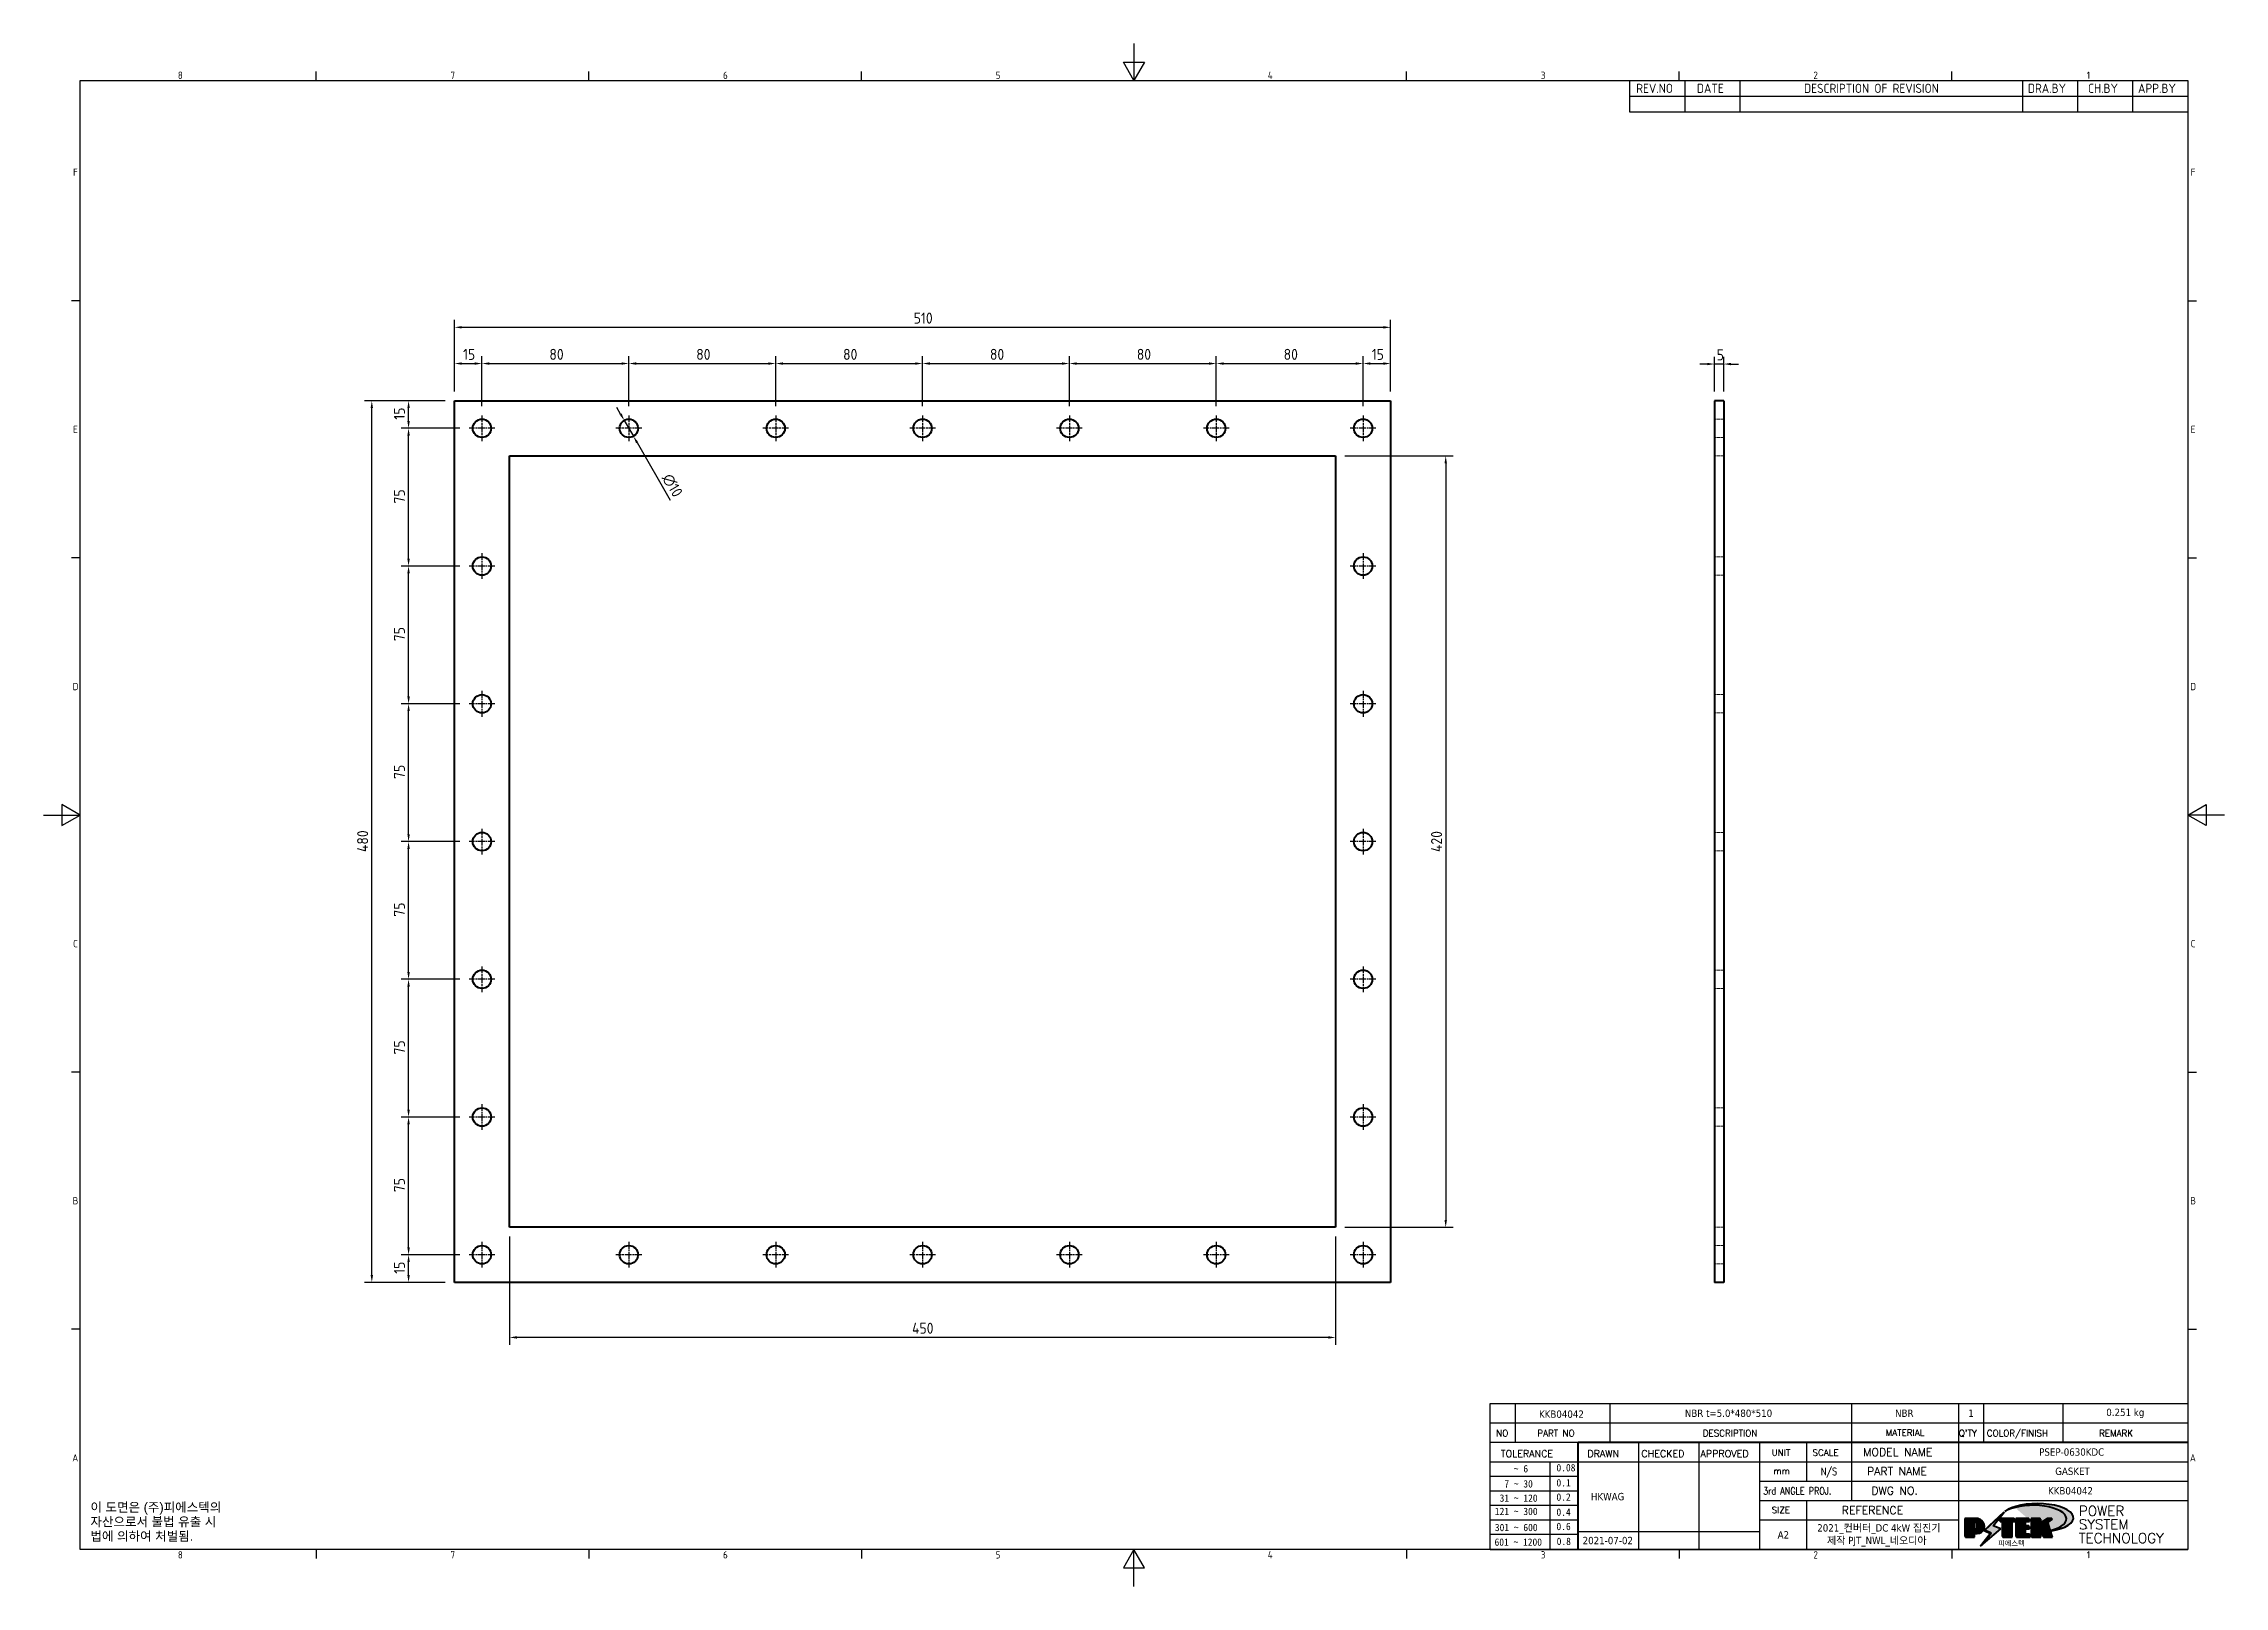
# Model space of a CAD drawing. Header units: millimetres. Extents: x 0 to 1188, y 0 to 840.
import ezdxf
from ezdxf.enums import TextEntityAlignment as Align

# ---------------------------------------------------------------- set-up
doc = ezdxf.new("R2010")
doc.units = ezdxf.units.MM
doc.header["$LTSCALE"] = 2
doc.linetypes.add('CHAIN', pattern=[0.35429999999999995, 0.2362, -0.0295, 0.0591, -0.0295])
doc.linetypes.add('DASHED', pattern=[0.2067, 0.1654, -0.0413])
doc.layers.get('0').update_dxf_attribs({"color": 3, "lineweight": 25})
for name, color, linetype, lineweight in [('가려진 것(ISO)', 2, 'DASHED', 18), ('가시적인 것(ISO)', 3, 'Continuous', 40), ('경계(ISO)', 7, 'Continuous', 25), ('기호(ISO)', 5, 'Continuous', 25), ('제목(ISO)', 5, 'Continuous', 50), ('중심 표식(ISO)', 1, 'Continuous', 25), ('치수(ISO)', 2, 'Continuous', 25), ('해치(ISO)', 7, 'Continuous', 18)]:
    doc.layers.add(name, color=color, linetype=linetype, lineweight=lineweight)
doc.styles.add('HAN_291', font='')
doc.styles.add('HAN_370', font='', dxfattribs={"width": 2})
doc.styles.add('ISO Proportiona M2B', font='isocp.shx')
doc.styles.add('RC_284', font='ROMANC.shx')
doc.styles.add('RC_287', font='ROMANC.shx')
doc.styles.add('RC_292', font='ROMANC.shx')
doc.styles.add('ROMANT_294', font='romant.shx')
doc.styles.add('문자 텍스트_PSTEK_POSCO', font='isocp.shx')
doc.styles.add('치수 텍스트_PSTEK_POSCO', font='isocp.shx')
doc.styles.add('텍스트 스타일198', font='tahoma.ttf')
doc.styles.add('텍스트 스타일333', font='ROMANC.shx', dxfattribs={"width": 0.800000011920929})
doc.styles.get('HAN_291').set_extended_font_data('GulimChe')
doc.styles.get('HAN_370').set_extended_font_data('GulimChe')
doc.dimstyles.new('치수_PSTEK_POSCO', dxfattribs={"dimscale": 2, "dimtxt": 3, "dimasz": 2, "dimexe": 2, "dimexo": 2.5, "dimgap": 1, "dimtad": 1, "dimrnd": 1e-08, "dimdsep": 46, "dimtxsty": '치수 텍스트_PSTEK_POSCO', "dimcen": 0.09, "dimdle": 10, "dimclrd": 7, "dimclre": 7, "dimclrt": 2, "dimadec": 1, "dimazin": 2, "dimtfac": 1, "dimtmove": 0, "dimatfit": 3, "dimfxl": 0, "dimtolj": 1, "dimlwd": -1, "dimlwe": -1, "dimarcsym": 0})

msp = doc.modelspace()

# ---------------------------------------------------------------- texts
at = {"layer": '기호(ISO)', "color": 2, "char_height": 5, "attachment_point": 7, "style": 'ISO Proportiona M2B'}
for s, insert in [('REV.NO', (867.5742632540397, 813.1663648418896)), ('DATE', (900.6284940632514, 813.1663648418896)), ('DESCRIPTION OF REVISION', (959.014071384304, 813.1663648418896)), ('DRA.BY', (1080.951498428219, 813.1663648418896)), ('CH.BY', (1113.728613534802, 813.1663648418896)), ('APP.BY', (1140.955498438459, 813.1663648418896))]:
    msp.add_mtext(s, dxfattribs=dict(at, insert=insert))
at = {"layer": '기호(ISO)', "color": 2, "insert": (25.51015550592614, 34.95180322364835), "char_height": 5, "width": 78.61220749086536, "attachment_point": 4, "line_spacing_factor": 0.9442214965820312, "style": '문자 텍스트_PSTEK_POSCO'}
msp.add_mtext('{\\fArial|b0|i0;\\H5.0000;이 도면은 (주)피에스텍의\\P자산으로서 불법 유출 시 \\P법에 의하여 처벌됨.}', dxfattribs=at)

# ---------------------------------------------------------------- blocks, each defined once
blk = doc.blocks.new('경계 Default Border')
at = {"layer": '경계(ISO)'}
for p, q in [((74.25000190734863, 410), (74.25000190734863, 412.400016784668)), ((148.5000038146973, 410), (148.5000038146973, 412.400016784668)), ((222.7499961853027, 410), (222.7499961853027, 412.400016784668)), ((371.25, 410), (371.25, 412.400016784668)), ((445.4999923706055, 410), (445.4999923706055, 412.400016784668)), ((519.7499847412109, 410), (519.7499847412109, 412.400016784668)), ((10, 350), (7.599999904632568, 350)), ((584.0000152587891, 350), (586.3999938964844, 350)), ((10, 280), (7.599999904632568, 280)), ((584.0000152587891, 280), (586.3999938964844, 280)), ((10, 140), (7.599999904632568, 140)), ((584.0000152587891, 140), (586.3999938964844, 140)), ((10, 70), (7.599999904632568, 70)), ((584.0000152587891, 70), (586.3999938964844, 70)), ((74.25000190734863, 10), (74.25000190734863, 7.599999904632568)), ((148.5000038146973, 10), (148.5000038146973, 7.599999904632568)), ((222.7499961853027, 10), (222.7499961853027, 7.599999904632568)), ((371.25, 10), (371.25, 7.599999904632568)), ((445.4999923706055, 10), (445.4999923706055, 7.599999904632568)), ((519.7499847412109, 10), (519.7499847412109, 7.599999904632568))]:
    blk.add_line(p, q, dxfattribs=at)
at = {"layer": '경계(ISO)', "flags": 128}
for points in [[(297.0000076293945, 420), (297.0000076293945, 410), (294.1132545471191, 415), (299.8867607116699, 415), (297.0000076293945, 410)], [(10, 10), (10, 410), (584.0000152587891, 410), (584.0000152587891, 10), (10, 10)], [(0, 210), (10, 210), (5, 212.8867530822754), (5, 207.1132469177246), (10, 210)], [(594.0000152587891, 210), (584.0000152587891, 210), (589.0000152587891, 212.8867530822754), (589.0000152587891, 207.1132469177246), (584.0000152587891, 210)], [(297.0000076293945, 0), (297.0000076293945, 10), (294.1132545471191, 5), (299.8867607116699, 5), (297.0000076293945, 10)]]:
    blk.add_lwpolyline(points, dxfattribs=at)
at = {"layer": '경계(ISO)', "color": 2, "char_height": 2.000000029802322, "attachment_point": 7, "style": '문자 텍스트_PSTEK_POSCO'}
for s, insert in [('8', (36.55469299337602, 410.3809296778403)), ('7', (110.804692993376, 410.3952324194601)), ('6', (185.054692993376, 410.3809296778403)), ('5', (259.304692993376, 410.3809296778403)), ('4', (333.4406467487881, 410.4)), ('3', (407.8206930345746, 410.3809296778403)), ('2', (482.043492964537, 410.3809296778403)), ('1', (556.5323774223158, 410.4)), ('F', (8.029692978474793, 383.9999999850988)), ('F', (584.8296930082771, 383.9999999850988)), ('E', (8.029692978474793, 313.9809296629392)), ('E', (584.8296930082771, 313.9809296629392)), ('D', (7.918846742126641, 243.9809296629392)), ('D', (584.718846771929, 243.9809296629392)), ('C', (8.029692978474793, 173.9809296629392)), ('C', (584.8296930082771, 173.9809296629392)), ('B', (7.918846742126641, 103.9809296629392)), ('B', (584.718846771929, 103.9809296629392)), ('A', (7.809600509898342, 33.99523240455892)), ('A', (584.6096005397006, 33.99523240455892)), ('8', (36.55469299337602, 7.580929648038)), ('7', (110.804692993376, 7.595232389657758)), ('6', (185.054692993376, 7.580929648038)), ('5', (259.304692993376, 7.580929648038)), ('4', (333.4406467487881, 7.599999970197677)), ('3', (407.8206930345746, 7.580929648038)), ('2', (482.043492964537, 7.580929648038)), ('1', (556.5323774223158, 7.599999970197677))]:
    blk.add_mtext(s, dxfattribs=dict(at, insert=insert))
blk = doc.blocks.new('제목 블록 PSTEK')
h = blk.add_hatch(color=1)
edge = h.paths.add_edge_path(flags=0)
edge.add_line((314.2242174273352, 19.60711530335299), (314.2242174273352, 17.00126995915134))
edge.add_line((314.2242174273352, 17.00126995915134), (314.3485873187598, 17.00126995915134))
edge.add_arc((314.3485873187598, 17.6527312952023), 0.6514613360509371, 270, 360)
edge.add_line((315.0000486548106, 17.6527312952023), (315.0000486548106, 18.95565396730211))
edge.add_arc((314.3485873187598, 18.95565396730212), 0.6514613360508712, 0, 90)
edge.add_line((314.3485873187598, 19.60711530335299), (314.2242174273352, 19.60711530335299))
edge = h.paths.add_edge_path()
edge.add_arc((314.9847713324306, 18.28938669179658), 1.969189947606664, 269.9999999999959, 450)
edge.add_line((314.9847713324306, 20.25857663940318), (311.7664314776902, 20.25857663940324))
edge.add_line((311.7664314776902, 20.25857663940324), (311.7664314776902, 15.3430047401139))
edge.add_line((311.7664314776902, 15.3430047401139), (314.2242174273352, 15.3430047401139))
edge.add_line((314.2242174273352, 15.3430047401139), (314.2242174273352, 16.32019674418991))
edge.add_line((314.2242174273352, 16.32019674418991), (314.9847713324307, 16.32019674418991))
h = blk.add_hatch(color=252)
edge = h.paths.add_edge_path()
edge.add_arc((314.9847713324309, 18.28938669179657), 1.969189947606666, 270, 406.8278729790604)
edge.add_arc((315.1624426058984, 18.1413272972396), 1.969189947606962, -90, 53.560984836317004, ccw=False)
edge.add_line((315.1624426058984, 16.17213734963263), (314.4018887008024, 16.17213734963263))
edge.add_line((314.4018887008024, 16.17213734963263), (314.4018887008024, 15.19494534555726))
edge.add_line((314.4018887008024, 15.19494534555726), (311.9441027511573, 15.19494534555726))
edge.add_line((311.9441027511573, 15.19494534555726), (311.9441027511573, 15.3430047401139))
edge.add_line((311.9441027511573, 15.3430047401139), (314.2242174273352, 15.3430047401139))
edge.add_line((314.2242174273352, 15.3430047401139), (314.2242174273352, 16.32019674418991))
edge.add_line((314.2242174273352, 16.32019674418991), (314.9847713324309, 16.32019674418991))
h = blk.add_hatch(color=252)
edge = h.paths.add_edge_path()
edge.add_line((314.4018887008024, 19.45905590879572), (314.5262585922315, 19.45905590879572))
edge.add_arc((314.5262585922314, 18.80759457274939), 0.6514613360463194, 60.4189348879147, 90.00000000000318, ccw=False)
edge.add_arc((314.3485873187602, 18.95565396730057), 0.6514613360524251, 39.96992292766206, 90.00000000009999)
edge.add_line((314.3485873187591, 19.60711530335307), (314.2242174273352, 19.60711530335298))
edge.add_line((314.2242174273352, 19.60711530335299), (314.2242174273352, 17.00126995915134))
edge.add_line((314.2242174273352, 17.00126995915134), (314.3485873187591, 17.00126995915134))
edge.add_arc((314.3485873187568, 17.652731295233), 0.6514613360816299, 270.0000000002, 274.6930825552478)
edge.add_line((314.4018887008024, 17.0034541317032), (314.4018887008024, 19.45905590879572))
for color, points in [(252, [(317.2195697678507, 17.0593801673321), (322.0326348870767, 21.62682475217465), (322.2781991042243, 21.94392121864296), (317.0471853425802, 16.97985676345368), (318.7512090904202, 16.1899260703855), (316.0018030350395, 12.71868385740789), (316.3356552234328, 13.00206718743325), (318.9235935156908, 16.2694494742633)]), (5, [(321.6183518841322, 17.4193704504104), (319.5281351041078, 18.24969419629727), (322.4505835294948, 22.02344462252142), (317.2195697678507, 17.0593801673321), (318.9235935156908, 16.2694494742633), (316.1741874603099, 12.79820726128571)]), (1, [(324.4839107253602, 19.60711530335299), (325.2419748254881, 19.60711530335299), (325.2419748254881, 20.25857663940324), (321.2266040451076, 20.25857663940324), (321.2266040451076, 19.60711530335299), (321.9846681452406, 19.60711530335299), (321.9846681452406, 15.3430047401139), (324.4839107253602, 15.3430047401139)]), (252, [(321.9846681452406, 19.60711530335299), (321.4042753185749, 19.60711530335299), (321.4042753185749, 19.45905590879572), (321.9846681452406, 19.45905590879572)]), (252, [(324.6615819988275, 19.45905590879572), (325.4196460989604, 19.45905590879572), (325.4196460989604, 20.11051724484596), (325.2419748254881, 20.11051724484596), (325.2419748254881, 19.60711530335299), (324.4839107253602, 19.60711530335299), (324.4839107253602, 15.3430047401139), (322.1623394187076, 15.3430047401139), (322.1623394187076, 15.19494534555726), (324.6615819988275, 15.19494534555726)]), (1, [(329.2277337269622, 20.25857663940324), (325.65654113025, 20.25857663940324), (325.65654113025, 15.3430047401139), (329.3580259941756, 15.3430047401139), (329.3580259941756, 15.9944660761648), (328.1137701654877, 15.9944660761648), (328.1137701654877, 17.56360607323003), (329.2277337269622, 17.56360607323003), (329.2277337269622, 18.25543873810179), (328.1137701654877, 18.25543873810179), (328.1137701654877, 19.60711530335299), (329.2277337269622, 19.60711530335299)]), (252, [(328.2914414389548, 19.45905590879572), (329.4054050004294, 19.45905590879572), (329.4054050004294, 20.11051724484596), (329.2277337269622, 20.11051724484596), (329.2277337269622, 19.60711530335299), (328.1137701654877, 19.60711530335299), (328.1137701654877, 18.25543873810179), (328.2914414389548, 18.25543873810179)]), (252, [(328.2914414389548, 17.41554667867274), (329.4054050004294, 17.41554667867274), (329.4054050004294, 18.10737934354514), (329.2277337269622, 18.10737934354514), (329.2277337269622, 17.56360607323003), (328.1137701654877, 17.56360607323003), (328.1137701654877, 15.9944660761648), (328.2914414389548, 15.9944660761648)]), (1, [(332.3312149849806, 20.25857663940324), (329.8592894925411, 20.25857663940324), (329.8592894925411, 15.3430047401139), (332.3312149849806, 15.3430047401139), (332.3312149849806, 17.4318630164523), (333.0701931098801, 15.3430047401139), (335.4855464857051, 15.3430047401139), (334.2514536401189, 19.30614745124769), (335.4379594596742, 20.25857663940324), (334.3071782107978, 20.25857663940324), (332.3312149849806, 18.99741471888304)]), (252, [(332.5088862584528, 20.1105172448466), (332.3312149849806, 20.1105172448466), (332.3312149849806, 18.99741471888368), (332.5088862584528, 19.11081371413894)]), (252, [(335.6156307331414, 20.11051724484596), (335.2535118015555, 20.11051724484596), (334.2514536401189, 19.30614745124769), (335.4855464857051, 15.3430047401139), (333.1954852176545, 15.3430047401139), (333.2478643833523, 15.19494534555726), (335.6632177591723, 15.19494534555726), (334.4291249135862, 19.15808805669106)]), (252, [(329.5356972676428, 15.8464066816075), (329.3580259941756, 15.8464066816075), (329.3580259941756, 15.3430047401139), (325.8342124037171, 15.3430047401139), (325.8342124037171, 15.19494534555726), (329.5356972676428, 15.19494534555726)]), (252, [(332.5088862584528, 16.92964231796647), (332.3312149849806, 17.43186301645164), (332.3312149849806, 15.3430047401139), (330.0369607660135, 15.3430047401139), (330.0369607660135, 15.19494534555726), (332.5088862584528, 15.19494534555726)])]:
    blk.add_hatch(color=color).paths.add_polyline_path(points)
at = {"layer": '해치(ISO)', "true_color": 0x27d1fc}
h = blk.add_hatch(color=140, dxfattribs=at)
edge = h.paths.add_edge_path()
edge.add_ellipse((330.3660919371412, 20.15576403068321), major_axis=(9.100907360794343, 0), ratio=0.4069904968023172, start_angle=301.3098473703837, end_angle=507.7436900681698)
edge.add_ellipse((331.5340919371412, 20.4634168429492), major_axis=(-9.82350664112931, 0), ratio=0.3942600559756514, start_angle=111.51207141178469, end_angle=334.47025347086895, ccw=False)
edge.add_line((335.1363447531188, 16.8601935978785), (335.0955236905705, 16.99119398620872))
at = {"color": 180}
for p, q in [((182.475792979055, 11.79100474011392), (182.4757929790549, 51.56524660363496)), ((182.4757929790549, 51.56524660363496), (372.4757929537551, 51.56524660363496)), ((189.2651435055721, 51.56524660363496), (189.2651435055722, 41.00524660363494)), ((215.2152739891528, 41.00524660363494), (215.2152739891528, 51.56524660363496)), ((280.8758854511282, 51.56524660363496), (280.8758854511282, 41.00524660363494)), ((310.0881549537552, 51.56524660363496), (310.0881549537553, 41.00524660363494)), ((316.9044520275131, 51.56524660363496), (316.9044520275127, 41.00524660363494)), ((338.4566026226726, 51.56524660363496), (338.4566026226727, 41.00524660363494)), ((372.4757929537551, 51.56524660363496), (372.4757929537551, 11.79100474011389)), ((182.475792979055, 46.2852466036349), (372.4757929537551, 46.28524660363492)), ((182.475792979055, 41.00524660363493), (206.451475290024, 41.00524660363493)), ((182.475792979055, 35.72524660363497), (206.451475290024, 35.72524660363497)), ((198.8621818849491, 12.02524660363491), (198.8621818849491, 35.72524660363497)), ((206.451475290024, 35.72524660363497), (372.4757929537551, 35.72524660363497)), ((222.9401812389276, 11.79100474011392), (222.9401812389276, 41.00524660363494)), ((239.4288871878316, 11.79100474011392), (239.4288871878316, 41.00524660363494)), ((255.9175931367356, 11.79100474011392), (255.9175931367356, 41.00524660363494)), ((268.6918866058747, 41.00524660363494), (268.6918866058747, 30.44524660363498)), ((280.8758854511282, 41.00524660363494), (280.8758854511282, 25.16524660363502)), ((310.088154953755, 41.00524660363494), (310.088154953755, 11.79100474011392)), ((182.475792979055, 31.77524660363492), (206.451475290024, 31.77524660363492)), ((255.917593136736, 30.44524660363498), (372.4757929537552, 30.44524660363501)), ((182.475792979055, 27.82524660363487), (206.451475290024, 27.82524660363487)), ((182.475792979055, 23.87524660363505), (206.451475290024, 23.87524660363505)), ((255.9175931367359, 25.16524660363502), (372.4757929537552, 25.165246603635)), ((268.6918866058744, 25.16524660363502), (268.6918866058744, 11.79100474011392)), ((182.475792979055, 19.92524660363478), (206.451475290024, 19.92524660363478)), ((255.9175931367359, 19.88524660363481), (310.0881549537553, 19.88524660363481)), ((182.475792979055, 15.97524660363496), (206.451475290024, 15.97524660363496)), ((206.451475290024, 16.74100474011396), (255.9175931367359, 16.74100474011396)), ((182.475792979055, 11.79100474011392), (372.4757929537551, 11.79100474011389))]:
    blk.add_line(p, q, dxfattribs=at)
at = {"color": 7, "lineweight": 50}
for p, q in [((206.4514752900237, 11.79100474011392), (206.4514752900237, 41.00524660363494)), ((206.451475290024, 41.00524660363494), (372.4757929537551, 41.00524660363496))]:
    blk.add_line(p, q, dxfattribs=at)
at = {"color": 7}
for p, q in [((311.7664314776902, 20.25900474011391), (311.7664314776902, 15.34300474011391)), ((314.9847713324309, 20.25857663940324), (311.7664314776902, 20.25857663940324)), ((314.9847713324309, 20.25857663940324), (311.7664314776902, 20.25857663940324)), ((311.7664314776902, 20.25857663940324), (311.7664314776902, 15.3430047401139)), ((314.2242174273352, 17.00126995915134), (314.2242174273352, 19.60711530335299)), ((314.2242174273352, 19.60711530335299), (314.3485873187591, 19.60711530335299)), ((314.3485873187591, 19.60711530335299), (314.2242174273352, 19.60711530335299)), ((314.2242174273352, 19.60711530335299), (314.2242174273352, 17.00126995915134)), ((314.2242174273352, 17.00126995915134), (314.2242174273352, 19.60711530335299)), ((314.2242174273352, 19.60711530335299), (314.3485873187591, 19.60711530335299)), ((314.4018887008024, 19.45905590879572), (314.5262585922314, 19.45905590879572)), ((314.4018887008024, 17.0034541317032), (314.4018887008024, 19.45905590879572)), ((315.0000486548106, 18.95565396730275), (315.0000486548106, 17.65273129520161)), ((315.0000486548106, 18.95565396730275), (315.0000486548106, 17.65273129520161)), ((322.2781991042243, 21.94392121864296), (317.0471853425802, 16.97985676345368)), ((322.4505835294948, 22.02344462252142), (317.2195697678507, 17.0593801673321)), ((317.2195697678507, 17.0593801673321), (322.0326348870767, 21.62682475217465)), ((319.5281351041078, 18.24969419629727), (322.4505835294948, 22.02344462252142)), ((321.6183518841322, 17.4193704504104), (319.5281351041078, 18.24969419629727)), ((325.2419748254881, 20.25857663940324), (321.2266040451076, 20.25857663940324)), ((321.2266040451076, 20.25857663940324), (321.2266040451076, 19.60711530335299)), ((325.2419748254881, 20.25857663940324), (321.2266040451076, 20.25857663940324)), ((321.2266040451076, 20.25857663940324), (321.2266040451076, 19.60711530335299)), ((321.2266040451076, 19.60711530335299), (321.9846681452406, 19.60711530335299)), ((321.2266040451076, 19.60711530335299), (321.9846681452406, 19.60711530335299)), ((321.4042753185749, 19.60711530335299), (321.4042753185749, 19.45905590879572)), ((321.9846681452406, 19.60711530335299), (321.4042753185749, 19.60711530335299)), ((321.4042753185749, 19.45905590879572), (321.9846681452406, 19.45905590879572)), ((321.9846681452406, 19.60711530335299), (321.9846681452406, 15.3430047401139)), ((321.9846681452406, 19.45905590879572), (321.9846681452406, 19.60711530335299)), ((321.9846681452406, 19.60711530335299), (321.9846681452406, 15.3430047401139)), ((322.0326348870767, 21.62682475217465), (322.2781991042243, 21.94392121864296)), ((324.4839107253602, 19.60711530335299), (325.2419748254881, 19.60711530335299)), ((324.4839107253602, 15.3430047401139), (324.4839107253602, 19.60711530335299)), ((325.2419748254881, 19.60711530335299), (324.4839107253602, 19.60711530335299)), ((324.4839107253602, 19.60711530335299), (324.4839107253602, 15.3430047401139)), ((324.4839107253602, 19.60711530335299), (325.2419748254881, 19.60711530335299)), ((324.4839107253602, 15.3430047401139), (324.4839107253602, 19.60711530335299)), ((324.6615819988275, 19.45905590879572), (325.4196460989604, 19.45905590879572)), ((324.6615819988275, 15.19494534555726), (324.6615819988275, 19.45905590879572)), ((325.2419748254881, 19.60711530335299), (325.2419748254881, 20.25857663940324)), ((325.2419748254881, 19.60711530335299), (325.2419748254881, 20.25857663940324)), ((325.4196460989604, 20.11051724484596), (325.2419748254881, 20.11051724484596)), ((325.2419748254881, 20.11051724484596), (325.2419748254881, 19.60711530335299)), ((325.4196460989604, 19.45905590879572), (325.4196460989604, 20.11051724484596)), ((329.2277337269622, 20.25857663940324), (325.65654113025, 20.25857663940324)), ((325.65654113025, 20.25857663940324), (325.65654113025, 15.3430047401139)), ((325.65654113025, 20.25857663940324), (325.65654113025, 15.3430047401139)), ((329.2277337269622, 20.25857663940324), (325.65654113025, 20.25857663940324)), ((328.1137701654877, 18.25543873810179), (328.1137701654877, 19.60711530335299)), ((328.1137701654877, 19.60711530335299), (329.2277337269622, 19.60711530335299)), ((329.2277337269622, 19.60711530335299), (328.1137701654877, 19.60711530335299)), ((328.1137701654877, 19.60711530335299), (328.1137701654877, 18.25543873810179)), ((328.1137701654877, 18.25543873810179), (328.1137701654877, 19.60711530335299)), ((328.1137701654877, 19.60711530335299), (329.2277337269622, 19.60711530335299)), ((329.2277337269622, 18.25543873810179), (328.1137701654877, 18.25543873810179)), ((328.1137701654877, 18.25543873810179), (328.2914414389548, 18.25543873810179)), ((329.2277337269622, 18.25543873810179), (328.1137701654877, 18.25543873810179)), ((328.2914414389548, 18.25543873810179), (328.2914414389548, 19.45905590879572)), ((328.2914414389548, 19.45905590879572), (329.4054050004294, 19.45905590879572)), ((329.2277337269622, 19.60711530335299), (329.2277337269622, 20.25857663940324)), ((329.2277337269622, 19.60711530335299), (329.2277337269622, 20.25857663940324)), ((329.4054050004294, 20.11051724484596), (329.2277337269622, 20.11051724484596)), ((329.2277337269622, 20.11051724484596), (329.2277337269622, 19.60711530335299)), ((329.2277337269622, 17.56360607323003), (329.2277337269622, 18.25543873810179)), ((329.2277337269622, 17.56360607323003), (329.2277337269622, 18.25543873810179)), ((329.4054050004294, 18.10737934354514), (329.2277337269622, 18.10737934354514)), ((329.2277337269622, 18.10737934354514), (329.2277337269622, 17.56360607323003)), ((329.4054050004294, 19.45905590879572), (329.4054050004294, 20.11051724484596)), ((329.4054050004294, 17.41554667867274), (329.4054050004294, 18.10737934354514)), ((332.3312149849806, 20.25857663940324), (329.8592894925411, 20.25857663940324)), ((329.8592894925411, 20.25857663940324), (329.8592894925411, 15.3430047401139)), ((329.8592894925411, 20.25857663940324), (329.8592894925411, 15.3430047401139)), ((332.3312149849806, 20.25857663940324), (329.8592894925411, 20.25857663940324)), ((334.3071782107978, 20.25857663940324), (332.3312149849806, 18.99741471888304)), ((332.3312149849806, 18.99741471888304), (332.3312149849806, 20.25857663940324)), ((334.3071782107978, 20.25857663940324), (332.3312149849806, 18.99741471888304)), ((332.3312149849806, 18.99741471888304), (332.3312149849806, 20.25857663940324)), ((332.5088862584528, 20.1105172448466), (332.3312149849806, 20.1105172448466)), ((332.3312149849806, 20.1105172448466), (332.3312149849806, 18.99741471888368)), ((332.3312149849806, 18.99741471888368), (332.5088862584528, 19.11081371413894)), ((332.5088862584528, 19.11081371413894), (332.5088862584528, 20.1105172448466)), ((334.2514536401189, 19.30614745124769), (335.4379594596742, 20.25857663940324)), ((334.2514536401189, 19.30614745124769), (335.4379594596742, 20.25857663940324)), ((335.2535118015555, 20.11051724484596), (334.2514536401189, 19.30614745124769)), ((335.4855464857051, 15.3430047401139), (334.2514536401189, 19.30614745124769)), ((334.2514536401189, 19.30614745124769), (335.4855464857051, 15.3430047401139)), ((335.4855464857051, 15.3430047401139), (334.2514536401189, 19.30614745124769)), ((335.4379594596742, 20.25857663940324), (334.3071782107978, 20.25857663940324)), ((335.4379594596742, 20.25857663940324), (334.3071782107978, 20.25857663940324)), ((334.4291249135862, 19.15808805669104), (335.6156307331414, 20.11051724484596)), ((335.6632177591723, 15.19494534555726), (334.4291249135862, 19.15808805669104)), ((335.6156307331414, 20.11051724484596), (335.2535118015555, 20.11051724484596)), ((311.7664314776902, 15.3430047401139), (314.2242174273352, 15.3430047401139)), ((311.7664314776902, 15.3430047401139), (314.2242174273352, 15.3430047401139)), ((314.2242174273352, 15.3430047401139), (311.9441027511573, 15.3430047401139)), ((311.9441027511573, 15.3430047401139), (311.9441027511573, 15.19494534555726)), ((311.9441027511573, 15.19494534555726), (314.4018887008024, 15.19494534555726)), ((314.3485873187591, 17.00126995915134), (314.2242174273352, 17.00126995915134)), ((314.2242174273352, 17.00126995915134), (314.3485873187591, 17.00126995915134)), ((314.3485873187591, 17.00126995915134), (314.2242174273352, 17.00126995915134)), ((314.2242174273352, 16.32019674418991), (314.9847713324309, 16.32019674418991)), ((314.2242174273352, 15.3430047401139), (314.2242174273352, 16.32019674418991)), ((314.9847713324309, 16.32019674418991), (314.2242174273352, 16.32019674418991)), ((314.2242174273352, 16.32019674418991), (314.2242174273352, 15.3430047401139)), ((314.2242174273352, 16.32019674418991), (314.9847713324309, 16.32019674418991)), ((314.2242174273352, 15.3430047401139), (314.2242174273352, 16.32019674418991)), ((314.4018887008024, 16.17213734963263), (315.162442605898, 16.17213734963263)), ((314.4018887008024, 15.19494534555726), (314.4018887008024, 16.17213734963263)), ((318.7512090904202, 16.1899260703855), (316.0018030350395, 12.71868385740789)), ((316.0018030350395, 12.71868385740789), (316.3356552234328, 13.00206718743325)), ((316.1741874603099, 12.79820726128571), (321.6183518841322, 17.4193704504104)), ((318.9235935156908, 16.2694494742633), (316.1741874603099, 12.79820726128571)), ((316.3356552234328, 13.00206718743325), (318.9235935156908, 16.2694494742633)), ((317.0471853425802, 16.97985676345368), (318.7512090904202, 16.1899260703855)), ((318.9235935156908, 16.2694494742633), (317.2195697678507, 17.0593801673321)), ((317.2195697678507, 17.0593801673321), (318.9235935156908, 16.2694494742633)), ((321.9846681452406, 15.3430047401139), (324.4839107253602, 15.3430047401139)), ((321.9846681452406, 15.3430047401139), (324.4839107253602, 15.3430047401139)), ((324.4839107253602, 15.3430047401139), (322.1623394187076, 15.3430047401139)), ((322.1623394187076, 15.3430047401139), (322.1623394187076, 15.19494534555726)), ((322.1623394187076, 15.19494534555726), (324.6615819988275, 15.19494534555726)), ((325.65654113025, 15.3430047401139), (329.3580259941756, 15.3430047401139)), ((325.65654113025, 15.3430047401139), (329.3580259941756, 15.3430047401139)), ((329.3580259941756, 15.3430047401139), (325.8342124037171, 15.3430047401139)), ((325.8342124037171, 15.3430047401139), (325.8342124037171, 15.19494534555726)), ((325.8342124037171, 15.19494534555726), (329.5356972676428, 15.19494534555726)), ((328.1137701654877, 17.56360607323003), (329.2277337269622, 17.56360607323003)), ((328.1137701654877, 15.9944660761648), (328.1137701654877, 17.56360607323003)), ((329.2277337269622, 17.56360607323003), (328.1137701654877, 17.56360607323003)), ((328.1137701654877, 17.56360607323003), (328.1137701654877, 15.9944660761648)), ((328.1137701654877, 17.56360607323003), (329.2277337269622, 17.56360607323003)), ((328.1137701654877, 15.9944660761648), (328.1137701654877, 17.56360607323003)), ((329.3580259941756, 15.9944660761648), (328.1137701654877, 15.9944660761648)), ((328.1137701654877, 15.9944660761648), (328.2914414389548, 15.9944660761648)), ((329.3580259941756, 15.9944660761648), (328.1137701654877, 15.9944660761648)), ((328.2914414389548, 15.9944660761648), (328.2914414389548, 17.41554667867274)), ((328.2914414389548, 17.41554667867274), (329.4054050004294, 17.41554667867274)), ((329.3580259941756, 15.3430047401139), (329.3580259941756, 15.9944660761648)), ((329.3580259941756, 15.3430047401139), (329.3580259941756, 15.9944660761648)), ((329.5356972676428, 15.8464066816075), (329.3580259941756, 15.8464066816075)), ((329.3580259941756, 15.8464066816075), (329.3580259941756, 15.3430047401139)), ((329.5356972676428, 15.19494534555726), (329.5356972676428, 15.8464066816075)), ((329.8592894925411, 15.3430047401139), (332.3312149849806, 15.3430047401139)), ((329.8592894925411, 15.3430047401139), (332.3312149849806, 15.3430047401139)), ((332.3312149849806, 15.3430047401139), (330.0369607660135, 15.3430047401139)), ((330.0369607660135, 15.3430047401139), (330.0369607660135, 15.19494534555726)), ((330.0369607660135, 15.19494534555726), (332.5088862584528, 15.19494534555726)), ((332.3312149849806, 17.4318630164523), (333.0701931098801, 15.3430047401139)), ((332.3312149849806, 15.3430047401139), (332.3312149849806, 17.4318630164523)), ((332.5088862584528, 16.92964231796647), (332.3312149849806, 17.43186301645164)), ((332.3312149849806, 17.43186301645164), (332.3312149849806, 15.3430047401139)), ((332.3312149849806, 17.4318630164523), (333.0701931098801, 15.3430047401139)), ((332.3312149849806, 15.3430047401139), (332.3312149849806, 17.4318630164523)), ((332.5088862584528, 15.19494534555726), (332.5088862584528, 16.92964231796647)), ((333.0701931098801, 15.3430047401139), (335.4855464857051, 15.3430047401139)), ((333.0701931098801, 15.3430047401139), (335.4855464857051, 15.3430047401139)), ((335.4855464857051, 15.3430047401139), (333.1954852176545, 15.3430047401139)), ((333.1954852176545, 15.3430047401139), (333.2478643833523, 15.19494534555726)), ((333.2478643833523, 15.19494534555726), (335.6632177591723, 15.19494534555726)), ((345.0447381189468, 17.50375595811051), (344.9867755289346, 17.689895936919))]:
    blk.add_line(p, q, dxfattribs=at)
at = {"color": 1}
for p, q in [((314.9847713324309, 20.25857663940324), (311.7664314776902, 20.25857663940324)), ((311.7664314776902, 20.25857663940324), (311.7664314776902, 15.3430047401139)), ((314.2242174273352, 17.00126995915134), (314.2242174273352, 19.60711530335299)), ((314.2242174273352, 19.60711530335299), (314.3485873187591, 19.60711530335299)), ((315.0000486548106, 18.95565396730275), (315.0000486548106, 17.65273129520161)), ((325.2419748254881, 20.25857663940324), (321.2266040451076, 20.25857663940324)), ((321.2266040451076, 20.25857663940324), (321.2266040451076, 19.60711530335299)), ((321.2266040451076, 19.60711530335299), (321.9846681452406, 19.60711530335299)), ((321.9846681452406, 19.60711530335299), (321.9846681452406, 15.3430047401139)), ((324.4839107253602, 19.60711530335299), (325.2419748254881, 19.60711530335299)), ((324.4839107253602, 15.3430047401139), (324.4839107253602, 19.60711530335299)), ((325.2419748254881, 19.60711530335299), (325.2419748254881, 20.25857663940324)), ((329.2277337269622, 20.25857663940324), (325.65654113025, 20.25857663940324)), ((325.65654113025, 20.25857663940324), (325.65654113025, 15.3430047401139)), ((328.1137701654877, 18.25543873810179), (328.1137701654877, 19.60711530335299)), ((328.1137701654877, 19.60711530335299), (329.2277337269622, 19.60711530335299)), ((329.2277337269622, 18.25543873810179), (328.1137701654877, 18.25543873810179)), ((329.2277337269622, 19.60711530335299), (329.2277337269622, 20.25857663940324)), ((329.2277337269622, 17.56360607323003), (329.2277337269622, 18.25543873810179)), ((332.3312149849806, 20.25857663940324), (329.8592894925411, 20.25857663940324)), ((329.8592894925411, 20.25857663940324), (329.8592894925411, 15.3430047401139)), ((334.3071782107978, 20.25857663940324), (332.3312149849806, 18.99741471888304)), ((332.3312149849806, 18.99741471888304), (332.3312149849806, 20.25857663940324)), ((334.2514536401189, 19.30614745124769), (335.4379594596742, 20.25857663940324)), ((335.4855464857051, 15.3430047401139), (334.2514536401189, 19.30614745124769)), ((335.4379594596742, 20.25857663940324), (334.3071782107978, 20.25857663940324)), ((311.7664314776902, 15.3430047401139), (314.2242174273352, 15.3430047401139)), ((314.3485873187591, 17.00126995915134), (314.2242174273352, 17.00126995915134)), ((314.2242174273352, 16.32019674418991), (314.9847713324309, 16.32019674418991)), ((314.2242174273352, 15.3430047401139), (314.2242174273352, 16.32019674418991)), ((321.9846681452406, 15.3430047401139), (324.4839107253602, 15.3430047401139)), ((325.65654113025, 15.3430047401139), (329.3580259941756, 15.3430047401139)), ((328.1137701654877, 17.56360607323003), (329.2277337269622, 17.56360607323003)), ((328.1137701654877, 15.9944660761648), (328.1137701654877, 17.56360607323003)), ((329.3580259941756, 15.9944660761648), (328.1137701654877, 15.9944660761648)), ((329.3580259941756, 15.3430047401139), (329.3580259941756, 15.9944660761648)), ((329.8592894925411, 15.3430047401139), (332.3312149849806, 15.3430047401139)), ((332.3312149849806, 17.4318630164523), (333.0701931098801, 15.3430047401139)), ((332.3312149849806, 15.3430047401139), (332.3312149849806, 17.4318630164523)), ((333.0701931098801, 15.3430047401139), (335.4855464857051, 15.3430047401139))]:
    blk.add_line(p, q, dxfattribs=at)
at = {"color": 5}
for p, q in [((322.4505835294948, 22.02344462252142), (317.2195697678507, 17.0593801673321)), ((319.5281351041078, 18.24969419629727), (322.4505835294948, 22.02344462252142)), ((321.6183518841322, 17.4193704504104), (319.5281351041078, 18.24969419629727)), ((316.1741874603099, 12.79820726128571), (321.6183518841322, 17.4193704504104)), ((318.9235935156908, 16.2694494742633), (316.1741874603099, 12.79820726128571)), ((317.2195697678507, 17.0593801673321), (318.9235935156908, 16.2694494742633))]:
    blk.add_line(p, q, dxfattribs=at)
at = {"color": 7}
for centre, radius, start, end in [((314.3485873187598, 18.95565396730211), 0.6514613360508712, 0, 90), ((314.3485873187602, 18.95565396730057), 0.6514613360524251, 39.96992292766117, 90), ((314.3485873187598, 18.95565396730212), 0.6514613360508712, 0, 90), ((314.5262585922314, 18.80759457274939), 0.6514613360463193, 60.41893488791137, 90), ((314.9847713324309, 18.28938669179658), 1.969189947606665, 270, 90), ((314.9847713324309, 18.28938669179658), 1.969189947606665, 270, 90), ((314.9847713324307, 18.2893866917965), 1.969189947606594, 270, 46.82787297909833), ((315.1624426058984, 18.1413272972396), 1.969189947606961, 270, 53.56098483636067), ((314.3485873187597, 17.65273129520228), 0.6514613360509381, 270, 0), ((314.3485873187598, 17.6527312952023), 0.6514613360509381, 270, 0), ((314.3485873187568, 17.652731295233), 0.6514613360816299, 270, 274.6930825552478)]:
    blk.add_arc(centre, radius, start, end, dxfattribs=at)
at = {"color": 1}
for centre, radius, start, end in [((314.3485873187598, 18.95565396730211), 0.6514613360508712, 0, 90), ((314.9847713324309, 18.28938669179657), 1.969189947606665, 270, 90), ((314.3485873187598, 17.6527312952023), 0.6514613360509381, 270, 0)]:
    blk.add_arc(centre, radius, start, end, dxfattribs=at)
at = {"layer": '제목(ISO)', "lineweight": 18}
blk.add_line((182.475792979055, 35.72500474011393), (182.475792979055, 11.79100474011392), dxfattribs=at)
at = {"layer": '제목(ISO)'}
for p, q in [((314.9847713324306, 20.25857663940324), (311.7664314776902, 20.25857663940324)), ((311.7664314776902, 20.25857663940324), (311.7664314776902, 15.3430047401139)), ((314.2242174273352, 17.00126995915134), (314.2242174273352, 19.60711530335299)), ((314.2242174273352, 19.60711530335299), (314.3485873187598, 19.60711530335299)), ((314.3485873187591, 19.60711530335299), (314.2242174273352, 19.60711530335299)), ((314.2242174273352, 19.60711530335299), (314.2242174273352, 17.00126995915134)), ((314.4018887008024, 19.45905590879572), (314.5262585922314, 19.45905590879572)), ((314.4018887008024, 17.0034541317032), (314.4018887008024, 19.45905590879572)), ((315.0000486548106, 18.95565396730211), (315.0000486548106, 17.6527312952023)), ((322.2781991042243, 21.94392121864296), (317.0471853425802, 16.97985676345368)), ((322.4505835294948, 22.02344462252142), (317.2195697678507, 17.0593801673321)), ((317.2195697678507, 17.0593801673321), (322.0326348870767, 21.62682475217465)), ((319.5281351041078, 18.24969419629727), (322.4505835294948, 22.02344462252142)), ((321.6183518841322, 17.4193704504104), (319.5281351041078, 18.24969419629727)), ((325.2419748254881, 20.25857663940324), (321.2266040451076, 20.25857663940324)), ((321.2266040451076, 20.25857663940324), (321.2266040451076, 19.60711530335299)), ((321.2266040451076, 19.60711530335299), (321.9846681452406, 19.60711530335299)), ((321.9846681452406, 19.60711530335299), (321.4042753185749, 19.60711530335299)), ((321.4042753185749, 19.60711530335299), (321.4042753185749, 19.45905590879572)), ((321.4042753185749, 19.45905590879572), (321.9846681452406, 19.45905590879572)), ((321.9846681452406, 19.60711530335299), (321.9846681452406, 15.3430047401139)), ((321.9846681452406, 19.45905590879572), (321.9846681452406, 19.60711530335299)), ((322.0326348870767, 21.62682475217465), (322.2781991042243, 21.94392121864296)), ((324.4839107253602, 19.60711530335299), (325.2419748254881, 19.60711530335299)), ((324.4839107253602, 15.3430047401139), (324.4839107253602, 19.60711530335299)), ((325.2419748254881, 19.60711530335299), (324.4839107253602, 19.60711530335299)), ((324.4839107253602, 19.60711530335299), (324.4839107253602, 15.3430047401139)), ((324.6615819988275, 19.45905590879572), (325.4196460989604, 19.45905590879572)), ((324.6615819988275, 15.19494534555726), (324.6615819988275, 19.45905590879572)), ((325.2419748254881, 19.60711530335299), (325.2419748254881, 20.25857663940324)), ((325.4196460989604, 20.11051724484596), (325.2419748254881, 20.11051724484596)), ((325.2419748254881, 20.11051724484596), (325.2419748254881, 19.60711530335299)), ((325.4196460989604, 19.45905590879572), (325.4196460989604, 20.11051724484596)), ((329.2277337269622, 20.25857663940324), (325.65654113025, 20.25857663940324)), ((325.65654113025, 20.25857663940324), (325.65654113025, 15.3430047401139)), ((328.1137701654877, 18.25543873810179), (328.1137701654877, 19.60711530335299)), ((328.1137701654877, 19.60711530335299), (329.2277337269622, 19.60711530335299)), ((329.2277337269622, 19.60711530335299), (328.1137701654877, 19.60711530335299)), ((328.1137701654877, 19.60711530335299), (328.1137701654877, 18.25543873810179)), ((329.2277337269622, 18.25543873810179), (328.1137701654877, 18.25543873810179)), ((328.1137701654877, 18.25543873810179), (328.2914414389548, 18.25543873810179)), ((328.2914414389548, 19.45905590879572), (329.4054050004294, 19.45905590879572)), ((328.2914414389548, 18.25543873810179), (328.2914414389548, 19.45905590879572)), ((329.2277337269622, 19.60711530335299), (329.2277337269622, 20.25857663940324)), ((329.4054050004294, 20.11051724484596), (329.2277337269622, 20.11051724484596)), ((329.2277337269622, 20.11051724484596), (329.2277337269622, 19.60711530335299)), ((329.2277337269622, 17.56360607323003), (329.2277337269622, 18.25543873810179)), ((329.4054050004294, 18.10737934354514), (329.2277337269622, 18.10737934354514)), ((329.2277337269622, 18.10737934354514), (329.2277337269622, 17.56360607323003)), ((329.4054050004294, 19.45905590879572), (329.4054050004294, 20.11051724484596)), ((329.4054050004294, 17.41554667867274), (329.4054050004294, 18.10737934354514)), ((332.3312149849806, 20.25857663940324), (329.8592894925411, 20.25857663940324)), ((329.8592894925411, 20.25857663940324), (329.8592894925411, 15.3430047401139)), ((334.3071782107978, 20.25857663940324), (332.3312149849806, 18.99741471888304)), ((332.3312149849806, 18.99741471888304), (332.3312149849806, 20.25857663940324)), ((332.5088862584528, 20.1105172448466), (332.3312149849806, 20.1105172448466)), ((332.3312149849806, 20.1105172448466), (332.3312149849806, 18.99741471888368)), ((332.3312149849806, 18.99741471888368), (332.5088862584528, 19.11081371413894)), ((332.5088862584528, 19.11081371413894), (332.5088862584528, 20.1105172448466)), ((334.2514536401189, 19.30614745124769), (335.4379594596742, 20.25857663940324)), ((335.2535118015555, 20.11051724484596), (334.2514536401189, 19.30614745124769)), ((335.4855464857051, 15.3430047401139), (334.2514536401189, 19.30614745124769)), ((334.2514536401189, 19.30614745124769), (335.4855464857051, 15.3430047401139)), ((335.4379594596742, 20.25857663940324), (334.3071782107978, 20.25857663940324)), ((334.4291249135862, 19.15808805669106), (335.6156307331414, 20.11051724484596)), ((335.6632177591723, 15.19494534555726), (334.4291249135862, 19.15808805669106)), ((335.6156307331414, 20.11051724484596), (335.2535118015555, 20.11051724484596)), ((311.7664314776902, 15.3430047401139), (314.2242174273352, 15.3430047401139)), ((314.2242174273352, 15.3430047401139), (311.9441027511573, 15.3430047401139)), ((311.9441027511573, 15.3430047401139), (311.9441027511573, 15.19494534555726)), ((311.9441027511573, 15.19494534555726), (314.4018887008024, 15.19494534555726)), ((314.3485873187598, 17.00126995915134), (314.2242174273352, 17.00126995915134)), ((314.2242174273352, 17.00126995915134), (314.3485873187591, 17.00126995915134)), ((314.2242174273352, 15.3430047401139), (314.2242174273352, 16.32019674418991)), ((314.2242174273352, 16.32019674418991), (314.9847713324307, 16.32019674418991)), ((314.9847713324309, 16.32019674418991), (314.2242174273352, 16.32019674418991)), ((314.2242174273352, 16.32019674418991), (314.2242174273352, 15.3430047401139)), ((314.4018887008024, 15.19494534555726), (314.4018887008024, 16.17213734963263)), ((314.4018887008024, 16.17213734963263), (315.1624426058984, 16.17213734963263)), ((318.7512090904202, 16.1899260703855), (316.0018030350395, 12.71868385740789)), ((316.0018030350395, 12.71868385740789), (316.3356552234328, 13.00206718743325)), ((316.1741874603099, 12.79820726128571), (321.6183518841322, 17.4193704504104)), ((318.9235935156908, 16.2694494742633), (316.1741874603099, 12.79820726128571)), ((316.3356552234328, 13.00206718743325), (318.9235935156908, 16.2694494742633)), ((317.0471853425802, 16.97985676345368), (318.7512090904202, 16.1899260703855)), ((317.2195697678507, 17.0593801673321), (318.9235935156908, 16.2694494742633)), ((318.9235935156908, 16.2694494742633), (317.2195697678507, 17.0593801673321)), ((321.9846681452406, 15.3430047401139), (324.4839107253602, 15.3430047401139)), ((324.4839107253602, 15.3430047401139), (322.1623394187076, 15.3430047401139)), ((322.1623394187076, 15.3430047401139), (322.1623394187076, 15.19494534555726)), ((322.1623394187076, 15.19494534555726), (324.6615819988275, 15.19494534555726)), ((325.65654113025, 15.3430047401139), (329.3580259941756, 15.3430047401139)), ((329.3580259941756, 15.3430047401139), (325.8342124037171, 15.3430047401139)), ((325.8342124037171, 15.3430047401139), (325.8342124037171, 15.19494534555726)), ((325.8342124037171, 15.19494534555726), (329.5356972676428, 15.19494534555726)), ((328.1137701654877, 15.9944660761648), (328.1137701654877, 17.56360607323003)), ((328.1137701654877, 17.56360607323003), (329.2277337269622, 17.56360607323003)), ((329.2277337269622, 17.56360607323003), (328.1137701654877, 17.56360607323003)), ((328.1137701654877, 17.56360607323003), (328.1137701654877, 15.9944660761648)), ((329.3580259941756, 15.9944660761648), (328.1137701654877, 15.9944660761648)), ((328.1137701654877, 15.9944660761648), (328.2914414389548, 15.9944660761648)), ((328.2914414389548, 17.41554667867274), (329.4054050004294, 17.41554667867274)), ((328.2914414389548, 15.9944660761648), (328.2914414389548, 17.41554667867274)), ((329.3580259941756, 15.3430047401139), (329.3580259941756, 15.9944660761648)), ((329.5356972676428, 15.8464066816075), (329.3580259941756, 15.8464066816075)), ((329.3580259941756, 15.8464066816075), (329.3580259941756, 15.3430047401139)), ((329.5356972676428, 15.19494534555726), (329.5356972676428, 15.8464066816075)), ((329.8592894925411, 15.3430047401139), (332.3312149849806, 15.3430047401139)), ((332.3312149849806, 15.3430047401139), (330.0369607660135, 15.3430047401139)), ((330.0369607660135, 15.3430047401139), (330.0369607660135, 15.19494534555726)), ((330.0369607660135, 15.19494534555726), (332.5088862584528, 15.19494534555726)), ((332.3312149849806, 15.3430047401139), (332.3312149849806, 17.4318630164523)), ((332.3312149849806, 17.4318630164523), (333.0701931098801, 15.3430047401139)), ((332.5088862584528, 16.92964231796647), (332.3312149849806, 17.43186301645164)), ((332.3312149849806, 17.43186301645164), (332.3312149849806, 15.3430047401139)), ((332.5088862584528, 15.19494534555726), (332.5088862584528, 16.92964231796647)), ((333.0701931098801, 15.3430047401139), (335.4855464857051, 15.3430047401139)), ((335.4855464857051, 15.3430047401139), (333.1954852176545, 15.3430047401139)), ((333.1954852176545, 15.3430047401139), (333.2478643833523, 15.19494534555726)), ((333.2478643833523, 15.19494534555726), (335.6632177591723, 15.19494534555726))]:
    blk.add_line(p, q, dxfattribs=at)
at = {"layer": '제목(ISO)', "color": 4}
blk.add_line((335.1363447531188, 16.8601935978785), (335.0955236905705, 16.99119398620872), dxfattribs=at)
at = {"layer": '제목(ISO)'}
for centre, radius, start, end in [((314.3485873187598, 18.95565396730212), 0.6514613360508712, 0, 90), ((314.3485873187602, 18.95565396730057), 0.6514613360524251, 39.96992292766117, 90), ((314.5262585922314, 18.80759457274939), 0.6514613360463193, 60.41893488791137, 90), ((314.9847713324306, 18.28938669179658), 1.969189947606664, 46.82787297909431, 90), ((314.9847713324307, 18.2893866917965), 1.969189947606594, 270, 46.82787297909833), ((314.9847713324309, 18.28938669179657), 1.969189947606666, 270, 46.8278729790603), ((315.1624426058984, 18.1413272972396), 1.969189947606962, 270, 53.56098483631701), ((314.3485873187598, 17.6527312952023), 0.6514613360509371, 270, 0), ((314.3485873187568, 17.652731295233), 0.6514613360816299, 270, 274.6930825552478)]:
    blk.add_arc(centre, radius, start, end, dxfattribs=at)
at = {"layer": '제목(ISO)', "color": 4}
for centre, major_axis, ratio, start_param, end_param in [((331.5340919371412, 20.4634168429492), (9.82350664112931, 0), 0.3942600559756514, 5.087845455444478, 8.97919982663645), ((330.3660919371412, 20.15576403068321), (9.100907360794343, 0), 0.4069904968023172, 5.258848905294775, 8.861799147915196)]:
    blk.add_ellipse(centre, major_axis=major_axis, ratio=ratio, start_param=start_param, end_param=end_param, dxfattribs=at)
at = {"color": 2}
for s, height, style, p in [('NO', 1.742399930953979, 'RC_284', (184.135398793432, 42.62317362549192)), ('PART NO', 1.742399930953979, 'RC_284', (195.3359407378685, 42.62317362549192)), ('DESCRIPTION', 1.742399930953979, 'RC_284', (240.4025565652523, 42.62317362549192)), ("Q'TY", 1.742399930953979, 'RC_284', (310.1440786515383, 42.62317362549192)), ('COLOR/FINISH', 1.742399930953979, 'RC_284', (317.7725341324144, 42.62317362549192)), ('REMARK', 1.742399930953979, 'RC_284', (348.346649953877, 42.62317362549192)), (' TOLERANCE', 1.899999976158142, 'RC_287', (184.0872874387979, 37.00893196870329)), ('DRAWN', 1.899999976158142, 'RC_287', (208.9766620976279, 37.00893196870329)), ('CHECKED', 1.899999976158142, 'RC_287', (223.6856844514997, 37.00893196870329)), ('APPROVED', 1.899999976158142, 'RC_287', (239.7795453577791, 37.00893196870329)), ('UNIT', 1.742399930953979, 'RC_284', (259.1652673287452, 37.34317362549218)), ('SCALE', 1.742399930953979, 'RC_284', (270.2934779252897, 37.34317362549218)), ('MODEL NAME', 2.178000062704086, 'RC_292', (284.096330289083, 37.25462520371384)), ('  7 ~ 30', 2.000000029802322, 'HAN_291', (183.7721304966814, 28.70538114822415)), ('    ~ 6', 2.000000029802322, 'HAN_291', (183.7721304966814, 32.8176515608431)), ('0.08', 2.000000029802322, 'HAN_291', (200.5467345600617, 33.09873600004101)), ('0.1', 2.000000029802322, 'HAN_291', (200.5467345600617, 28.98646558742206)), ('mm', 1.742399930953979, 'RC_284', (259.6505418159997, 32.3543089683787)), ('PART NAME', 2.178000062704086, 'RC_292', (285.1416959765849, 32.03045329421792)), (' 31 ~ 120', 2.000000029802322, 'HAN_291', (183.7721304966814, 24.82628181916237)), ('0.2', 2.000000029802322, 'HAN_291', (200.5467345600617, 25.10736625836028)), (' DWG NO.', 2.178000062704086, 'RC_292', (284.8124284083233, 26.75045329421772)), ('301 ~ 600', 2.000000029802322, 'HAN_291', (183.7721304966814, 16.83491273227077)), ('121 ~ 300', 2.000000029802322, 'HAN_291', (183.7721304966814, 21.21401206133254)), ('0.4', 2.000000029802322, 'HAN_291', (200.5467345600617, 20.99509650053045)), ('0.6', 2.000000029802322, 'HAN_291', (200.5467345600617, 17.11599717146868)), ('SIZE', 1.742399930953979, 'RC_284', (259.1652673287452, 21.69497768947366)), ('REFERENCE', 2.178000062704086, 'RC_292', (278.2741065029841, 21.43214925458022)), ('601 ~ 1200', 2.000000029802322, 'HAN_291', (183.6802025156883, 12.84759660881125)), ('0.8', 2.000000029802322, 'HAN_291', (200.6097246063884, 13.05732192299702))]:
    blk.add_text(s, height=height, dxfattribs=dict(at, style=style)).set_placement(p)
at = {"color": 2, "style": 'RC_284'}
blk.add_text('MATERIAL', height=1.742399930953979, dxfattribs=at).set_placement((295.4820202024417, 43.64524660363492), align=Align.MIDDLE_CENTER)
at = {"color": 7, "style": '텍스트 스타일333', "width": 0.7999999523162842}
blk.add_text('N/S', height=2.000000029802322, dxfattribs=at).set_placement((274.7838860285014, 33.08524660363496), align=Align.MIDDLE_CENTER)
at = {"color": 2, "style": '텍스트 스타일333', "width": 0.7999999523162842}
blk.add_text('3rd ANGLE PROJ.', height=2.000000029802322, dxfattribs=at).set_placement((256.8430306642954, 26.76148381654429))
at = {"color": 7, "style": 'ROMANT_294'}
for s, p in [('POWER', (342.82727231297, 20.97115304607566)), ('SYSTEM', (342.82727231297, 17.3284636719184)), ('TECHNOLOGY', (342.82727231297, 13.57194088644453))]:
    blk.add_text(s, height=2.700000107288361, dxfattribs=at).set_placement(p)
at = {"color": 7, "insert": (320.8519732224835, 14.21236326823155), "char_height": 1.400000005960464, "attachment_point": 1, "line_spacing_factor": 0.3319999873638153, "style": 'HAN_370'}
blk.add_mtext('\\fHY견고딕|b0|i0;\\H1.4000;피에스텍', dxfattribs=at)
at = {"layer": '제목(ISO)', "color": 7, "style": '텍스트 스타일198'}
for tag, p in [('부품_번호_001', (195.7950737854893, 47.68004260673702)), ('설명_001', (235.5158405773806, 47.92245856837096)), ('재질_001', (292.7761773320554, 47.92524658873383)), ("3._Q'TY_001", (312.7051684940307, 47.92188863680521)), ('질량\\P3;_001', (350.3046145979153, 48.1643332325385)), ('1._MODEL_NAME_001', (332.0304049806628, 37.36524659519486)), ('제목_001', (336.3979558886313, 32.12268535370653)), ('설계자_001', (209.9396160013646, 25.23446884679021)), ('부품_번호_001', (334.4543140387212, 26.8052465951949)), ('프로젝트_001', (271.5781103856521, 16.70760140974343)), ('작성_날짜_001', (207.6770236384131, 13.26600473167383)), ('시트_크기_001', (260.7896290458918, 14.81730632141838)), ('프로젝트_002', (274.2373147712887, 13.28105905531428))]:
    blk.add_attdef(tag, p, '', height=2.000000029802322, dxfattribs=at)
for tag, p in [('4._COLOR', (327.6805273250926, 48.92524660363493)), ('점검자', (231.1845342133799, 26.23312567187446)), ('엔지니어링_승인자', (247.673240162284, 26.23312567187446)), ('점검_날짜', (231.1845342133799, 14.26600474011394)), ('엔지니어링_승인_날짜', (247.6732401622839, 14.26600474011394))]:
    blk.add_attdef(tag, text='', height=2.000000029802322, dxfattribs=at).set_placement(p, align=Align.MIDDLE_CENTER)
blk = doc.blocks.new('*D21')
at = {"layer": 'Defpoints', "color": 0, "transparency": 16777216}
for p in [(316.3107035089977, 634.8691346195809), (321.3107035089997, 626.2088805817375)]:
    blk.add_point(p, dxfattribs=at)
at = {"layer": '치수(ISO)', "color": 7, "transparency": 16777216}
for p, q in [((314.310703508997, 638.3332362347182), (312.3107035089963, 641.7973378498556)), ((316.3107035089977, 634.8691346195809), (321.3107035089997, 626.2088805817375)), ((323.3107035090004, 622.7447789666), (341.3569993747013, 591.4876776388012))]:
    blk.add_line(p, q, dxfattribs=at)
for points in [[(314.8880537781864, 638.6665695680517), (313.7333532398075, 637.9999029013848), (316.3107035089977, 634.8691346195809)], [(323.8880537781898, 623.0781122999335), (322.7333532398108, 622.4114456332667), (321.3107035089997, 626.2088805817375)]]:
    blk.add_solid(points, dxfattribs=at)
at = {"layer": '치수(ISO)', "color": 2, "transparency": 16777216, "insert": (339.2847641888961, 605.0768942658422), "char_height": 6, "attachment_point": 4, "rotation": 300.00000000001205, "style": '치수 텍스트_PSTEK_POSCO'}
blk.add_mtext('\\A1;∅10', dxfattribs=at)
blk = doc.blocks.new('*D22')
at = {"layer": 'Defpoints', "color": 0, "transparency": 16777216}
for p in [(703.8107035089988, 615.5390076006594), (703.8107035089988, 195.5390076006594), (763.8107035089988, 195.5390076006593)]:
    blk.add_point(p, dxfattribs=at)
at = {"layer": '치수(ISO)', "color": 7, "transparency": 16777216}
for p, q in [((708.8107035089988, 615.5390076006594), (767.8107035089989, 615.5390076006594)), ((763.8107035089989, 611.5390076006594), (763.8107035089988, 199.5390076006593)), ((708.8107035089988, 195.5390076006593), (767.8107035089988, 195.5390076006593))]:
    blk.add_line(p, q, dxfattribs=at)
for points in [[(763.1440368423323, 611.5390076006594), (764.4773701756656, 611.5390076006594), (763.8107035089989, 615.5390076006594)], [(763.1440368423322, 199.5390076006593), (764.4773701756654, 199.5390076006593), (763.8107035089988, 195.5390076006593)]]:
    blk.add_solid(points, dxfattribs=at)
at = {"layer": '치수(ISO)', "color": 2, "transparency": 16777216, "insert": (758.8101129578178, 399.836645395935), "char_height": 6, "attachment_point": 4, "rotation": 90, "style": '치수 텍스트_PSTEK_POSCO'}
blk.add_mtext('\\A1;420', dxfattribs=at)
blk = doc.blocks.new('*D23')
at = {"layer": 'Defpoints', "color": 0, "transparency": 16777216}
for p in [(253.8107035089989, 195.5390076006593), (703.8107035089988, 195.5390076006593), (253.8107035089989, 135.5390076006593)]:
    blk.add_point(p, dxfattribs=at)
at = {"layer": '치수(ISO)', "color": 7, "transparency": 16777216}
for p, q in [((253.8107035089989, 190.5390076006593), (253.8107035089989, 131.5390076006593)), ((703.8107035089988, 190.5390076006593), (703.8107035089988, 131.5390076006593)), ((699.8107035089988, 135.5390076006593), (257.8107035089989, 135.5390076006593))]:
    blk.add_line(p, q, dxfattribs=at)
for points in [[(257.8107035089989, 136.2056742673259), (257.8107035089989, 134.8723409339926), (253.8107035089989, 135.5390076006593)], [(699.8107035089988, 136.2056742673259), (699.8107035089988, 134.8723409339926), (703.8107035089988, 135.5390076006593)]]:
    blk.add_solid(points, dxfattribs=at)
at = {"layer": '치수(ISO)', "color": 2, "transparency": 16777216, "insert": (473.1083413042744, 140.5390076006593), "char_height": 6, "attachment_point": 4, "style": '치수 텍스트_PSTEK_POSCO'}
blk.add_mtext('\\A1;450', dxfattribs=at)
blk = doc.blocks.new('*D24')
at = {"layer": 'Defpoints', "color": 0, "transparency": 16777216}
for p in [(733.8107035089988, 685.5390076006593), (223.8107035089988, 645.5390076006593), (733.8107035089988, 645.5390076006593)]:
    blk.add_point(p, dxfattribs=at)
at = {"layer": '치수(ISO)', "color": 7, "transparency": 16777216}
for p, q in [((223.8107035089988, 650.5390076006593), (223.8107035089988, 689.5390076006593)), ((733.8107035089988, 650.5390076006593), (733.8107035089988, 689.5390076006593)), ((227.8107035089988, 685.5390076006593), (729.8107035089988, 685.5390076006593))]:
    blk.add_line(p, q, dxfattribs=at)
for points in [[(227.8107035089988, 686.2056742673259), (227.8107035089988, 684.8723409339926), (223.8107035089988, 685.5390076006593)], [(729.8107035089988, 686.2056742673259), (729.8107035089988, 684.8723409339926), (733.8107035089988, 685.5390076006593)]]:
    blk.add_solid(points, dxfattribs=at)
at = {"layer": '치수(ISO)', "color": 2, "transparency": 16777216, "insert": (474.0083413042743, 690.5390076006593), "char_height": 6, "attachment_point": 4, "style": '치수 텍스트_PSTEK_POSCO'}
blk.add_mtext('\\A1;510', dxfattribs=at)
blk = doc.blocks.new('*D25')
at = {"layer": 'Defpoints', "color": 0, "transparency": 16777216}
for p in [(178.7863122914281, 645.5390076006593), (223.8107035089988, 645.5390076006593), (223.8107035089988, 165.5390076006593)]:
    blk.add_point(p, dxfattribs=at)
at = {"layer": '치수(ISO)', "color": 7, "transparency": 16777216}
for p, q in [((218.8107035089988, 645.5390076006593), (174.7863122914281, 645.5390076006593)), ((178.786312291428, 169.5390076006593), (178.7863122914281, 641.5390076006593)), ((218.8107035089988, 165.5390076006593), (174.786312291428, 165.5390076006593))]:
    blk.add_line(p, q, dxfattribs=at)
for points in [[(178.1196456247615, 641.5390076006593), (179.4529789580948, 641.5390076006593), (178.7863122914281, 645.5390076006593)], [(178.1196456247614, 169.5390076006593), (179.4529789580947, 169.5390076006593), (178.786312291428, 165.5390076006593)]]:
    blk.add_solid(points, dxfattribs=at)
at = {"layer": '치수(ISO)', "color": 2, "transparency": 16777216, "insert": (173.786312291428, 399.8366453959349), "char_height": 6, "attachment_point": 4, "rotation": 90, "style": '치수 텍스트_PSTEK_POSCO'}
blk.add_mtext('\\A1;480', dxfattribs=at)
blk = doc.blocks.new('*D26')
at = {"layer": 'Defpoints', "color": 0, "transparency": 16777216}
for p in [(733.8107035089988, 665.8132509451292), (733.8107035089988, 645.5390076006593), (718.8107035089988, 637.5390076006593)]:
    blk.add_point(p, dxfattribs=at)
at = {"layer": '치수(ISO)', "color": 7, "transparency": 16777216}
for p, q in [((718.8107035089988, 642.5390076006593), (718.8107035089988, 669.8132509451292)), ((722.8107035089988, 665.8132509451292), (729.8107035089988, 665.8132509451292)), ((733.8107035089988, 650.5390076006593), (733.8107035089988, 669.8132509451292))]:
    blk.add_line(p, q, dxfattribs=at)
for points in [[(722.8107035089988, 666.4799176117958), (722.8107035089988, 665.1465842784626), (718.8107035089988, 665.8132509451292)], [(729.8107035089988, 666.4799176117958), (729.8107035089988, 665.1465842784626), (733.8107035089988, 665.8132509451292)]]:
    blk.add_solid(points, dxfattribs=at)
at = {"layer": '치수(ISO)', "color": 2, "transparency": 16777216, "insert": (723.5064394402867, 670.8132509451292), "char_height": 6, "attachment_point": 4, "style": '치수 텍스트_PSTEK_POSCO'}
blk.add_mtext('\\A1;15', dxfattribs=at)
blk = doc.blocks.new('*D27')
at = {"layer": 'Defpoints', "color": 0, "transparency": 16777216}
for p in [(718.8107035089988, 665.8132509451292), (638.8107035089988, 637.5390076006593), (718.8107035089988, 637.5390076006593)]:
    blk.add_point(p, dxfattribs=at)
at = {"layer": '치수(ISO)', "color": 7, "transparency": 16777216}
for p, q in [((638.8107035089988, 642.5390076006593), (638.8107035089988, 669.8132509451292)), ((642.8107035089988, 665.8132509451292), (714.8107035089988, 665.8132509451292)), ((718.8107035089988, 642.5390076006593), (718.8107035089988, 669.8132509451292))]:
    blk.add_line(p, q, dxfattribs=at)
for points in [[(642.8107035089988, 666.4799176117958), (642.8107035089988, 665.1465842784626), (638.8107035089988, 665.8132509451292)], [(714.8107035089988, 666.4799176117958), (714.8107035089988, 665.1465842784626), (718.8107035089988, 665.8132509451292)]]:
    blk.add_solid(points, dxfattribs=at)
at = {"layer": '치수(ISO)', "color": 2, "transparency": 16777216, "insert": (675.5283413042742, 670.8132509451292), "char_height": 6, "attachment_point": 4, "style": '치수 텍스트_PSTEK_POSCO'}
blk.add_mtext('\\A1;80', dxfattribs=at)
blk = doc.blocks.new('*D28')
at = {"layer": 'Defpoints', "color": 0, "transparency": 16777216}
for p in [(638.8107035089988, 665.8132509451292), (558.8107035089988, 637.5390076006593), (638.8107035089988, 637.5390076006593)]:
    blk.add_point(p, dxfattribs=at)
at = {"layer": '치수(ISO)', "color": 7, "transparency": 16777216}
for p, q in [((558.8107035089988, 642.5390076006593), (558.8107035089988, 669.8132509451292)), ((562.8107035089988, 665.8132509451292), (634.8107035089988, 665.8132509451292)), ((638.8107035089988, 642.5390076006593), (638.8107035089988, 669.8132509451292))]:
    blk.add_line(p, q, dxfattribs=at)
for points in [[(562.8107035089988, 666.4799176117958), (562.8107035089988, 665.1465842784626), (558.8107035089988, 665.8132509451292)], [(634.8107035089988, 666.4799176117958), (634.8107035089988, 665.1465842784626), (638.8107035089988, 665.8132509451292)]]:
    blk.add_solid(points, dxfattribs=at)
at = {"layer": '치수(ISO)', "color": 2, "transparency": 16777216, "insert": (595.5283413042744, 670.8132509451292), "char_height": 6, "attachment_point": 4, "style": '치수 텍스트_PSTEK_POSCO'}
blk.add_mtext('\\A1;80', dxfattribs=at)
blk = doc.blocks.new('*D29')
at = {"layer": 'Defpoints', "color": 0, "transparency": 16777216}
for p in [(558.8107035089988, 665.8132509451292), (478.8107035089988, 637.5390076006593), (558.8107035089988, 637.5390076006593)]:
    blk.add_point(p, dxfattribs=at)
at = {"layer": '치수(ISO)', "color": 7, "transparency": 16777216}
for p, q in [((478.8107035089988, 642.5390076006593), (478.8107035089988, 669.8132509451292)), ((482.8107035089988, 665.8132509451292), (554.8107035089988, 665.8132509451292)), ((558.8107035089988, 642.5390076006593), (558.8107035089988, 669.8132509451292))]:
    blk.add_line(p, q, dxfattribs=at)
for points in [[(482.8107035089988, 666.4799176117958), (482.8107035089988, 665.1465842784626), (478.8107035089988, 665.8132509451292)], [(554.8107035089988, 666.4799176117958), (554.8107035089988, 665.1465842784626), (558.8107035089988, 665.8132509451292)]]:
    blk.add_solid(points, dxfattribs=at)
at = {"layer": '치수(ISO)', "color": 2, "transparency": 16777216, "insert": (515.5283413042744, 670.8132509451292), "char_height": 6, "attachment_point": 4, "style": '치수 텍스트_PSTEK_POSCO'}
blk.add_mtext('\\A1;80', dxfattribs=at)
blk = doc.blocks.new('*D30')
at = {"layer": 'Defpoints', "color": 0, "transparency": 16777216}
for p in [(478.8107035089988, 665.8132509451292), (398.8107035089988, 637.5390076006593), (478.8107035089988, 637.5390076006593)]:
    blk.add_point(p, dxfattribs=at)
at = {"layer": '치수(ISO)', "color": 7, "transparency": 16777216}
for p, q in [((398.8107035089988, 642.5390076006593), (398.8107035089988, 669.8132509451292)), ((402.8107035089988, 665.8132509451292), (474.8107035089988, 665.8132509451292)), ((478.8107035089988, 642.5390076006593), (478.8107035089988, 669.8132509451292))]:
    blk.add_line(p, q, dxfattribs=at)
for points in [[(402.8107035089988, 666.4799176117958), (402.8107035089988, 665.1465842784626), (398.8107035089988, 665.8132509451292)], [(474.8107035089988, 666.4799176117958), (474.8107035089988, 665.1465842784626), (478.8107035089988, 665.8132509451292)]]:
    blk.add_solid(points, dxfattribs=at)
at = {"layer": '치수(ISO)', "color": 2, "transparency": 16777216, "insert": (435.5283413042744, 670.8132509451292), "char_height": 6, "attachment_point": 4, "style": '치수 텍스트_PSTEK_POSCO'}
blk.add_mtext('\\A1;80', dxfattribs=at)
blk = doc.blocks.new('*D31')
at = {"layer": 'Defpoints', "color": 0, "transparency": 16777216}
for p in [(398.8107035089988, 665.8132509451292), (318.8107035089988, 637.5390076006593), (398.8107035089988, 637.5390076006593)]:
    blk.add_point(p, dxfattribs=at)
at = {"layer": '치수(ISO)', "color": 7, "transparency": 16777216}
for p, q in [((318.8107035089988, 642.5390076006593), (318.8107035089988, 669.8132509451292)), ((322.8107035089988, 665.8132509451292), (394.8107035089988, 665.8132509451292)), ((398.8107035089988, 642.5390076006593), (398.8107035089988, 669.8132509451292))]:
    blk.add_line(p, q, dxfattribs=at)
for points in [[(322.8107035089988, 666.4799176117958), (322.8107035089988, 665.1465842784626), (318.8107035089988, 665.8132509451292)], [(394.8107035089988, 666.4799176117958), (394.8107035089988, 665.1465842784626), (398.8107035089988, 665.8132509451292)]]:
    blk.add_solid(points, dxfattribs=at)
at = {"layer": '치수(ISO)', "color": 2, "transparency": 16777216, "insert": (355.5283413042744, 670.8132509451292), "char_height": 6, "attachment_point": 4, "style": '치수 텍스트_PSTEK_POSCO'}
blk.add_mtext('\\A1;80', dxfattribs=at)
blk = doc.blocks.new('*D32')
at = {"layer": 'Defpoints', "color": 0, "transparency": 16777216}
for p in [(198.8107035089989, 645.5390076006593), (223.8107035089988, 645.5390076006593), (231.8107035089988, 630.5390076006593)]:
    blk.add_point(p, dxfattribs=at)
at = {"layer": '치수(ISO)', "color": 7, "transparency": 16777216}
for p, q in [((218.8107035089988, 645.5390076006593), (194.8107035089989, 645.5390076006593)), ((198.8107035089989, 634.5390076006593), (198.8107035089989, 641.5390076006593)), ((226.8107035089988, 630.5390076006593), (194.8107035089989, 630.5390076006593))]:
    blk.add_line(p, q, dxfattribs=at)
for points in [[(198.1440368423323, 641.5390076006593), (199.4773701756656, 641.5390076006593), (198.8107035089989, 645.5390076006593)], [(198.1440368423323, 634.5390076006593), (199.4773701756656, 634.5390076006593), (198.8107035089989, 630.5390076006593)]]:
    blk.add_solid(points, dxfattribs=at)
at = {"layer": '치수(ISO)', "color": 2, "transparency": 16777216, "insert": (193.8107035089988, 635.2347435319474), "char_height": 6, "attachment_point": 4, "rotation": 90, "style": '치수 텍스트_PSTEK_POSCO'}
blk.add_mtext('\\A1;15', dxfattribs=at)
blk = doc.blocks.new('*D33')
at = {"layer": 'Defpoints', "color": 0, "transparency": 16777216}
for p in [(318.8107035089988, 665.8132509451292), (238.8107035089988, 637.5390076006593), (318.8107035089988, 637.5390076006593)]:
    blk.add_point(p, dxfattribs=at)
at = {"layer": '치수(ISO)', "color": 7, "transparency": 16777216}
for p, q in [((238.8107035089988, 642.5390076006593), (238.8107035089988, 669.8132509451292)), ((242.8107035089988, 665.8132509451292), (314.8107035089988, 665.8132509451292)), ((318.8107035089988, 642.5390076006593), (318.8107035089988, 669.8132509451292))]:
    blk.add_line(p, q, dxfattribs=at)
for points in [[(242.8107035089988, 666.4799176117958), (242.8107035089988, 665.1465842784626), (238.8107035089988, 665.8132509451292)], [(314.8107035089988, 666.4799176117958), (314.8107035089988, 665.1465842784626), (318.8107035089988, 665.8132509451292)]]:
    blk.add_solid(points, dxfattribs=at)
at = {"layer": '치수(ISO)', "color": 2, "transparency": 16777216, "insert": (275.5283413042744, 670.8132509451292), "char_height": 6, "attachment_point": 4, "style": '치수 텍스트_PSTEK_POSCO'}
blk.add_mtext('\\A1;80', dxfattribs=at)
blk = doc.blocks.new('*D34')
at = {"layer": 'Defpoints', "color": 0, "transparency": 16777216}
for p in [(238.8107035089988, 665.8132509451292), (223.8107035089988, 645.5390076006593), (238.8107035089988, 637.5390076006593)]:
    blk.add_point(p, dxfattribs=at)
at = {"layer": '치수(ISO)', "color": 7, "transparency": 16777216}
for p, q in [((223.8107035089988, 650.5390076006593), (223.8107035089988, 669.8132509451292)), ((227.8107035089988, 665.8132509451292), (234.8107035089988, 665.8132509451292)), ((238.8107035089988, 642.5390076006593), (238.8107035089988, 669.8132509451292))]:
    blk.add_line(p, q, dxfattribs=at)
for points in [[(227.8107035089988, 666.4799176117958), (227.8107035089988, 665.1465842784626), (223.8107035089988, 665.8132509451292)], [(234.8107035089988, 666.4799176117958), (234.8107035089988, 665.1465842784626), (238.8107035089988, 665.8132509451292)]]:
    blk.add_solid(points, dxfattribs=at)
at = {"layer": '치수(ISO)', "color": 2, "transparency": 16777216, "insert": (228.4664394402869, 670.8132509451292), "char_height": 6, "attachment_point": 4, "style": '치수 텍스트_PSTEK_POSCO'}
blk.add_mtext('\\A1;15', dxfattribs=at)
blk = doc.blocks.new('*D35')
at = {"layer": 'Defpoints', "color": 0, "transparency": 16777216}
for p in [(198.8107035089989, 630.5390076006593), (231.8107035089988, 630.5390076006593), (231.8107035089988, 555.5390076006593)]:
    blk.add_point(p, dxfattribs=at)
at = {"layer": '치수(ISO)', "color": 7, "transparency": 16777216}
for p, q in [((226.8107035089988, 630.5390076006593), (194.8107035089989, 630.5390076006593)), ((198.8107035089989, 559.5390076006593), (198.8107035089989, 626.5390076006593)), ((226.8107035089988, 555.5390076006593), (194.8107035089989, 555.5390076006593))]:
    blk.add_line(p, q, dxfattribs=at)
for points in [[(198.1440368423323, 626.5390076006593), (199.4773701756656, 626.5390076006593), (198.8107035089989, 630.5390076006593)], [(198.1440368423322, 559.5390076006593), (199.4773701756656, 559.5390076006593), (198.8107035089989, 555.5390076006593)]]:
    blk.add_solid(points, dxfattribs=at)
at = {"layer": '치수(ISO)', "color": 2, "transparency": 16777216, "insert": (193.8107035089988, 589.6347435319474), "char_height": 6, "attachment_point": 4, "rotation": 90, "style": '치수 텍스트_PSTEK_POSCO'}
blk.add_mtext('\\A1;75', dxfattribs=at)
blk = doc.blocks.new('*D36')
at = {"layer": 'Defpoints', "color": 0, "transparency": 16777216}
for p in [(198.8107035089989, 555.5390076006593), (231.8107035089988, 555.5390076006593), (231.8107035089988, 480.5390076006593)]:
    blk.add_point(p, dxfattribs=at)
at = {"layer": '치수(ISO)', "color": 7, "transparency": 16777216}
for p, q in [((226.8107035089988, 555.5390076006593), (194.8107035089989, 555.5390076006593)), ((198.8107035089989, 484.5390076006593), (198.8107035089989, 551.5390076006593)), ((226.8107035089988, 480.5390076006593), (194.8107035089989, 480.5390076006593))]:
    blk.add_line(p, q, dxfattribs=at)
for points in [[(198.1440368423322, 551.5390076006593), (199.4773701756656, 551.5390076006593), (198.8107035089989, 555.5390076006593)], [(198.1440368423322, 484.5390076006593), (199.4773701756656, 484.5390076006593), (198.8107035089989, 480.5390076006593)]]:
    blk.add_solid(points, dxfattribs=at)
at = {"layer": '치수(ISO)', "color": 2, "transparency": 16777216, "insert": (193.8107035089988, 514.6347435319474), "char_height": 6, "attachment_point": 4, "rotation": 90, "style": '치수 텍스트_PSTEK_POSCO'}
blk.add_mtext('\\A1;75', dxfattribs=at)
blk = doc.blocks.new('*D37')
at = {"layer": 'Defpoints', "color": 0, "transparency": 16777216}
for p in [(198.8107035089989, 480.5390076006593), (231.8107035089988, 480.5390076006593), (231.8107035089988, 405.5390076006593)]:
    blk.add_point(p, dxfattribs=at)
at = {"layer": '치수(ISO)', "color": 7, "transparency": 16777216}
for p, q in [((226.8107035089988, 480.5390076006593), (194.8107035089989, 480.5390076006593)), ((198.8107035089989, 409.5390076006593), (198.8107035089989, 476.5390076006593)), ((226.8107035089988, 405.5390076006593), (194.8107035089989, 405.5390076006593))]:
    blk.add_line(p, q, dxfattribs=at)
for points in [[(198.1440368423322, 476.5390076006593), (199.4773701756656, 476.5390076006593), (198.8107035089989, 480.5390076006593)], [(198.1440368423322, 409.5390076006593), (199.4773701756655, 409.5390076006593), (198.8107035089989, 405.5390076006593)]]:
    blk.add_solid(points, dxfattribs=at)
at = {"layer": '치수(ISO)', "color": 2, "transparency": 16777216, "insert": (193.8107035089988, 439.6347435319474), "char_height": 6, "attachment_point": 4, "rotation": 90, "style": '치수 텍스트_PSTEK_POSCO'}
blk.add_mtext('\\A1;75', dxfattribs=at)
blk = doc.blocks.new('*D38')
at = {"layer": 'Defpoints', "color": 0, "transparency": 16777216}
for p in [(198.8107035089989, 405.5390076006593), (231.8107035089988, 405.5390076006593), (231.8107035089988, 330.5390076006593)]:
    blk.add_point(p, dxfattribs=at)
at = {"layer": '치수(ISO)', "color": 7, "transparency": 16777216}
for p, q in [((226.8107035089988, 405.5390076006593), (194.8107035089989, 405.5390076006593)), ((198.8107035089989, 334.5390076006593), (198.8107035089989, 401.5390076006593)), ((226.8107035089988, 330.5390076006593), (194.8107035089989, 330.5390076006593))]:
    blk.add_line(p, q, dxfattribs=at)
for points in [[(198.1440368423322, 401.5390076006593), (199.4773701756655, 401.5390076006593), (198.8107035089989, 405.5390076006593)], [(198.1440368423322, 334.5390076006593), (199.4773701756655, 334.5390076006593), (198.8107035089989, 330.5390076006593)]]:
    blk.add_solid(points, dxfattribs=at)
at = {"layer": '치수(ISO)', "color": 2, "transparency": 16777216, "insert": (193.8107035089988, 364.6347435319474), "char_height": 6, "attachment_point": 4, "rotation": 90, "style": '치수 텍스트_PSTEK_POSCO'}
blk.add_mtext('\\A1;75', dxfattribs=at)
blk = doc.blocks.new('*D39')
at = {"layer": 'Defpoints', "color": 0, "transparency": 16777216}
for p in [(198.8107035089989, 330.5390076006593), (231.8107035089988, 330.5390076006593), (231.8107035089988, 255.5390076006593)]:
    blk.add_point(p, dxfattribs=at)
at = {"layer": '치수(ISO)', "color": 7, "transparency": 16777216}
for p, q in [((226.8107035089988, 330.5390076006593), (194.8107035089989, 330.5390076006593)), ((198.8107035089988, 259.5390076006593), (198.8107035089989, 326.5390076006593)), ((226.8107035089988, 255.5390076006593), (194.8107035089988, 255.5390076006593))]:
    blk.add_line(p, q, dxfattribs=at)
for points in [[(198.1440368423322, 326.5390076006593), (199.4773701756655, 326.5390076006593), (198.8107035089989, 330.5390076006593)], [(198.1440368423322, 259.5390076006593), (199.4773701756655, 259.5390076006593), (198.8107035089988, 255.5390076006593)]]:
    blk.add_solid(points, dxfattribs=at)
at = {"layer": '치수(ISO)', "color": 2, "transparency": 16777216, "insert": (193.8107035089988, 289.6347435319474), "char_height": 6, "attachment_point": 4, "rotation": 90, "style": '치수 텍스트_PSTEK_POSCO'}
blk.add_mtext('\\A1;75', dxfattribs=at)
blk = doc.blocks.new('*D40')
at = {"layer": 'Defpoints', "color": 0, "transparency": 16777216}
for p in [(198.8107035089989, 255.5390076006593), (231.8107035089988, 255.5390076006593), (231.8107035089988, 180.5390076006593)]:
    blk.add_point(p, dxfattribs=at)
at = {"layer": '치수(ISO)', "color": 7, "transparency": 16777216}
for p, q in [((226.8107035089988, 255.5390076006593), (194.8107035089989, 255.5390076006593)), ((198.8107035089988, 184.5390076006593), (198.8107035089989, 251.5390076006593)), ((226.8107035089988, 180.5390076006593), (194.8107035089988, 180.5390076006593))]:
    blk.add_line(p, q, dxfattribs=at)
for points in [[(198.1440368423322, 251.5390076006593), (199.4773701756655, 251.5390076006593), (198.8107035089989, 255.5390076006593)], [(198.1440368423322, 184.5390076006593), (199.4773701756655, 184.5390076006593), (198.8107035089988, 180.5390076006593)]]:
    blk.add_solid(points, dxfattribs=at)
at = {"layer": '치수(ISO)', "color": 2, "transparency": 16777216, "insert": (193.8107035089988, 214.6347435319474), "char_height": 6, "attachment_point": 4, "rotation": 90, "style": '치수 텍스트_PSTEK_POSCO'}
blk.add_mtext('\\A1;75', dxfattribs=at)
blk = doc.blocks.new('*D41')
at = {"layer": 'Defpoints', "color": 0, "transparency": 16777216}
for p in [(198.8107035089988, 180.5390076006593), (231.8107035089988, 180.5390076006593), (223.8107035089988, 165.5390076006593)]:
    blk.add_point(p, dxfattribs=at)
at = {"layer": '치수(ISO)', "color": 7, "transparency": 16777216}
for p, q in [((226.8107035089988, 180.5390076006593), (194.8107035089988, 180.5390076006593)), ((198.8107035089988, 169.5390076006593), (198.8107035089988, 176.5390076006593)), ((218.8107035089988, 165.5390076006593), (194.8107035089988, 165.5390076006593))]:
    blk.add_line(p, q, dxfattribs=at)
for points in [[(198.1440368423322, 176.5390076006593), (199.4773701756655, 176.5390076006593), (198.8107035089988, 180.5390076006593)], [(198.1440368423322, 169.5390076006593), (199.4773701756655, 169.5390076006593), (198.8107035089988, 165.5390076006593)]]:
    blk.add_solid(points, dxfattribs=at)
at = {"layer": '치수(ISO)', "color": 2, "transparency": 16777216, "insert": (193.8107035089988, 170.1947435319474), "char_height": 6, "attachment_point": 4, "rotation": 90, "style": '치수 텍스트_PSTEK_POSCO'}
blk.add_mtext('\\A1;15', dxfattribs=at)
blk = doc.blocks.new('*D42')
at = {"layer": 'Defpoints', "color": 0, "transparency": 16777216}
for p in [(910.2525645315864, 665.5390076006593), (910.2525645315864, 645.5390076006593), (915.2525645315864, 645.5390076006593)]:
    blk.add_point(p, dxfattribs=at)
at = {"layer": '치수(ISO)', "color": 7, "transparency": 16777216}
for p, q in [((906.2525645315864, 665.5390076006593), (902.2525645315864, 665.5390076006593)), ((910.2525645315864, 650.5390076006593), (910.2525645315864, 669.5390076006593)), ((915.2525645315864, 665.5390076006593), (910.2525645315864, 665.5390076006593)), ((915.2525645315864, 650.5390076006593), (915.2525645315864, 669.5390076006593)), ((919.2525645315864, 665.5390076006593), (923.2525645315864, 665.5390076006593))]:
    blk.add_line(p, q, dxfattribs=at)
for points in [[(906.2525645315864, 666.2056742673259), (906.2525645315864, 664.8723409339926), (910.2525645315864, 665.5390076006593)], [(919.2525645315864, 666.2056742673259), (919.2525645315864, 664.8723409339926), (915.2525645315864, 665.5390076006593)]]:
    blk.add_solid(points, dxfattribs=at)
at = {"layer": '치수(ISO)', "color": 2, "transparency": 16777216, "insert": (911.4283004628744, 670.5390076006593), "char_height": 6, "attachment_point": 4, "style": '치수 텍스트_PSTEK_POSCO'}
blk.add_mtext('\\A1;5', dxfattribs=at)

# ---------------------------------------------------------------- dimensions: what is measured, and where the dimension line sits
at = {"layer": '치수(ISO)', "color": 7}
for base, p1, p2, angle, override, picture, middle in [((733.8107035089988, 685.5390076006593), (223.8107035089988, 645.5390076006593), (733.8107035089988, 645.5390076006593), 180, {"dimdec": 2, "dimtp": 0, "dimtm": -0, "dimtdec": 2, "dimtofl": 0, "dimatfit": 1}, '*D24', (478.8107035089988, 685.5390076006593)), ((238.8107035089988, 665.8132509451292), (223.8107035089988, 645.5390076006593), (238.8107035089988, 637.5390076006593), 180, {"dimdec": 2, "dimtp": 0, "dimtm": -0, "dimtdec": 2, "dimtofl": 0, "dimatfit": 1}, '*D34', (231.2907035089988, 665.8132509451292)), ((318.8107035089988, 665.8132509451292), (238.8107035089988, 637.5390076006593), (318.8107035089988, 637.5390076006593), 180, {"dimdec": 2, "dimtp": 0, "dimtm": -0, "dimtdec": 2, "dimtofl": 0, "dimatfit": 1}, '*D33', (278.8307035089988, 665.8132509451292)), ((398.8107035089988, 665.8132509451292), (318.8107035089988, 637.5390076006593), (398.8107035089988, 637.5390076006593), 180, {"dimdec": 2, "dimtp": 0, "dimtm": -0, "dimtdec": 2, "dimtofl": 0, "dimatfit": 1}, '*D31', (358.8307035089989, 665.8132509451292)), ((478.8107035089988, 665.8132509451292), (398.8107035089988, 637.5390076006593), (478.8107035089988, 637.5390076006593), 180, {"dimdec": 2, "dimtp": 0, "dimtm": -0, "dimtdec": 2, "dimtofl": 0, "dimatfit": 1}, '*D30', (438.8307035089989, 665.8132509451292)), ((558.8107035089988, 665.8132509451292), (478.8107035089988, 637.5390076006593), (558.8107035089988, 637.5390076006593), 180, {"dimdec": 2, "dimtp": 0, "dimtm": -0, "dimtdec": 2, "dimtofl": 0, "dimatfit": 1}, '*D29', (518.8307035089988, 665.8132509451292)), ((638.8107035089988, 665.8132509451292), (558.8107035089988, 637.5390076006593), (638.8107035089988, 637.5390076006593), 180, {"dimdec": 2, "dimtp": 0, "dimtm": -0, "dimtdec": 2, "dimtofl": 0, "dimatfit": 1}, '*D28', (598.8307035089988, 665.8132509451292)), ((718.8107035089988, 665.8132509451292), (638.8107035089988, 637.5390076006593), (718.8107035089988, 637.5390076006593), 180, {"dimdec": 2, "dimtp": 0, "dimtm": -0, "dimtdec": 2, "dimtofl": 0, "dimatfit": 1}, '*D27', (678.8307035089987, 665.8132509451292)), ((733.8107035089988, 665.8132509451292), (718.8107035089988, 637.5390076006593), (733.8107035089988, 645.5390076006593), 180, {"dimdec": 2, "dimtp": 0, "dimtm": -0, "dimtdec": 2, "dimtofl": 0, "dimatfit": 1}, '*D26', (726.3307035089987, 665.8132509451292)), ((910.2525645315864, 665.5390076006593), (915.2525645315864, 645.5390076006593), (910.2525645315864, 645.5390076006593), 180, {"dimdec": 2, "dimtp": 0, "dimtm": -0, "dimtdec": 2, "dimtofl": 1, "dimatfit": 1}, '*D42', (912.7525645315864, 665.5390076006593)), ((178.7863122914281, 645.5390076006593), (223.8107035089988, 165.5390076006593), (223.8107035089988, 645.5390076006593), 90, {"dimdec": 2, "dimtp": 0, "dimtm": -0, "dimtdec": 2, "dimtofl": 0, "dimatfit": 1}, '*D25', (178.786312291428, 405.5390076006593)), ((198.8107035089989, 645.5390076006593), (231.8107035089988, 630.5390076006593), (223.8107035089988, 645.5390076006593), 90, {"dimdec": 2, "dimtp": 0, "dimtm": -0, "dimtdec": 2, "dimtofl": 0, "dimatfit": 1}, '*D32', (198.8107035089988, 638.0590076006594)), ((198.8107035089989, 630.5390076006593), (231.8107035089988, 555.5390076006593), (231.8107035089988, 630.5390076006593), 90, {"dimdec": 2, "dimtp": 0, "dimtm": -0, "dimtdec": 2, "dimtofl": 0, "dimatfit": 1}, '*D35', (198.8107035089988, 593.0590076006594)), ((763.8107035089988, 195.5390076006593), (703.8107035089988, 615.5390076006594), (703.8107035089988, 195.5390076006594), 90, {"dimdec": 2, "dimtp": 0, "dimtm": -0, "dimtdec": 2, "dimtofl": 0, "dimatfit": 1}, '*D22', (763.8107035089988, 405.5390076006594)), ((198.8107035089989, 555.5390076006593), (231.8107035089988, 480.5390076006593), (231.8107035089988, 555.5390076006593), 90, {"dimdec": 2, "dimtp": 0, "dimtm": -0, "dimtdec": 2, "dimtofl": 0, "dimatfit": 1}, '*D36', (198.8107035089988, 518.0590076006594)), ((198.8107035089989, 480.5390076006593), (231.8107035089988, 405.5390076006593), (231.8107035089988, 480.5390076006593), 90, {"dimdec": 2, "dimtp": 0, "dimtm": -0, "dimtdec": 2, "dimtofl": 0, "dimatfit": 1}, '*D37', (198.8107035089988, 443.0590076006593)), ((198.8107035089989, 405.5390076006593), (231.8107035089988, 330.5390076006593), (231.8107035089988, 405.5390076006593), 90, {"dimdec": 2, "dimtp": 0, "dimtm": -0, "dimtdec": 2, "dimtofl": 0, "dimatfit": 1}, '*D38', (198.8107035089988, 368.0590076006593)), ((198.8107035089989, 330.5390076006593), (231.8107035089988, 255.5390076006593), (231.8107035089988, 330.5390076006593), 90, {"dimdec": 2, "dimtp": 0, "dimtm": -0, "dimtdec": 2, "dimtofl": 0, "dimatfit": 1}, '*D39', (198.8107035089988, 293.0590076006593)), ((198.8107035089989, 255.5390076006593), (231.8107035089988, 180.5390076006593), (231.8107035089988, 255.5390076006593), 90, {"dimdec": 2, "dimtp": 0, "dimtm": -0, "dimtdec": 2, "dimtofl": 0, "dimatfit": 1}, '*D40', (198.8107035089988, 218.0590076006593)), ((253.8107035089989, 135.5390076006593), (703.8107035089988, 195.5390076006593), (253.8107035089989, 195.5390076006593), 180, {"dimdec": 2, "dimtp": 0, "dimtm": -0, "dimtdec": 2, "dimtofl": 0, "dimatfit": 1}, '*D23', (478.8107035089988, 135.5390076006593)), ((198.8107035089988, 180.5390076006593), (223.8107035089988, 165.5390076006593), (231.8107035089988, 180.5390076006593), 90, {"dimdec": 2, "dimtp": 0, "dimtm": -0, "dimtdec": 2, "dimtofl": 0, "dimatfit": 1}, '*D41', (198.8107035089988, 173.0190076006593))]:
    dim = msp.add_linear_dim(base=base, p1=p1, p2=p2, angle=angle, dimstyle='치수_PSTEK_POSCO', override=override, dxfattribs=at)
    dim.commit()
    dim.dimension.update_dxf_attribs({"geometry": picture, "text_midpoint": middle, "dimtype": 160})
dim = msp.add_diameter_dim_2p(p1=(316.3107035089977, 634.8691346195809), p2=(321.3107035089997, 626.2088805817375), dimstyle='치수_PSTEK_POSCO', override={"dimdec": 2, "dimlfac": 0.9999999999999772, "dimtp": 0, "dimtm": -0, "dimtdec": 2, "dimatfit": 2}, dxfattribs=at)
dim.commit()
dim.dimension.update_dxf_attribs({"geometry": '*D21', "text_midpoint": (337.6558182723376, 597.8983113561055), "dimtype": 163})

# ---------------------------------------------------------------- linework, layer by layer
at = {"layer": '가려진 것(ISO)', "ltscale": 4.761641502380371}
for p, q in [((915.2525645315819, 635.5390076006593), (910.2525645315819, 635.5390076006593)), ((915.2525645315819, 625.5390076006593), (910.2525645315819, 625.5390076006593)), ((915.2525645315775, 615.5390076006594), (910.2525645315775, 615.5390076006594)), ((915.2525645315819, 560.5390076006593), (910.2525645315819, 560.5390076006593)), ((915.2525645315819, 550.5390076006593), (910.2525645315819, 550.5390076006593)), ((915.2525645315819, 485.5390076006593), (910.2525645315819, 485.5390076006593)), ((915.2525645315819, 475.5390076006593), (910.2525645315819, 475.5390076006593)), ((915.2525645315819, 410.5390076006593), (910.2525645315819, 410.5390076006593)), ((915.2525645315819, 400.5390076006593), (910.2525645315819, 400.5390076006593)), ((915.2525645315819, 335.5390076006593), (910.2525645315819, 335.5390076006593)), ((915.2525645315819, 325.5390076006593), (910.2525645315819, 325.5390076006593)), ((915.2525645315819, 260.5390076006593), (910.2525645315819, 260.5390076006593)), ((915.2525645315819, 250.5390076006593), (910.2525645315819, 250.5390076006593)), ((915.2525645315775, 195.5390076006593), (910.2525645315775, 195.5390076006593)), ((915.2525645315819, 185.5390076006593), (910.2525645315819, 185.5390076006593)), ((915.2525645315819, 175.5390076006593), (910.2525645315819, 175.5390076006593))]:
    msp.add_line(p, q, dxfattribs=at)
at = {"layer": '가시적인 것(ISO)'}
for p, q in [((223.8107035089988, 165.5390076006593), (223.8107035089988, 645.5390076006593)), ((223.8107035089988, 645.5390076006593), (733.8107035089988, 645.5390076006593)), ((733.8107035089988, 645.5390076006593), (733.8107035089988, 165.5390076006593)), ((910.2525645315864, 645.5390076006593), (910.2525645315864, 165.5390076006593)), ((915.2525645315864, 645.5390076006593), (910.2525645315864, 645.5390076006593)), ((915.2525645315864, 645.5390076006593), (915.2525645315864, 165.5390076006593)), ((253.8107035089988, 195.5390076006593), (253.8107035089985, 615.5390076006593)), ((253.8107035089985, 615.5390076006593), (703.8107035089988, 615.5390076006594)), ((703.8107035089988, 615.5390076006594), (703.8107035089988, 195.5390076006594)), ((703.8107035089988, 195.5390076006593), (253.8107035089989, 195.5390076006593)), ((733.8107035089988, 165.5390076006593), (223.8107035089988, 165.5390076006593)), ((915.2525645315864, 165.5390076006593), (910.2525645315864, 165.5390076006593))]:
    msp.add_line(p, q, dxfattribs=at)
for centre in [(238.8107035089988, 630.5390076006593), (318.8107035089988, 630.5390076006593), (398.8107035089988, 630.5390076006593), (478.8107035089988, 630.5390076006593), (558.8107035089988, 630.5390076006593), (638.8107035089988, 630.5390076006593), (718.8107035089988, 630.5390076006593), (238.8107035089988, 555.5390076006593), (718.8107035089988, 555.5390076006593), (238.8107035089988, 480.5390076006593), (718.8107035089988, 480.5390076006593), (238.8107035089988, 405.5390076006593), (718.8107035089988, 405.5390076006593), (238.8107035089988, 330.5390076006593), (718.8107035089988, 330.5390076006593), (238.8107035089988, 255.5390076006593), (718.8107035089988, 255.5390076006593), (238.8107035089988, 180.5390076006593), (318.8107035089988, 180.5390076006593), (398.8107035089988, 180.5390076006593), (478.8107035089988, 180.5390076006593), (558.8107035089988, 180.5390076006593), (638.8107035089988, 180.5390076006593), (718.8107035089988, 180.5390076006593)]:
    msp.add_circle(centre, 5, dxfattribs=at)
at = {"layer": '기호(ISO)'}
for p, q in [((864.0000305175781, 820), (1168.000030517578, 820)), ((864.0000305175781, 820), (864.0000305175781, 811.44)), ((894.0000305175781, 820), (894.0000305175781, 811.44)), ((924.0000305175781, 820), (924.0000305175781, 811.44)), ((1078.000030517578, 820), (1078.000030517578, 811.44)), ((1108.000030517578, 820), (1108.000030517578, 811.44)), ((1138.000030517578, 820), (1138.000030517578, 811.44)), ((1168.000030517578, 820), (1168.000030517578, 811.44)), ((864.0000305175781, 811.44), (1168.000030517578, 811.44)), ((864.0000305175781, 811.44), (864.0000305175781, 802.8800000000001)), ((894.0000305175781, 811.44), (894.0000305175781, 802.8800000000001)), ((924.0000305175781, 811.44), (924.0000305175781, 802.8800000000001)), ((1078.000030517578, 811.44), (1078.000030517578, 802.8800000000001)), ((1108.000030517578, 811.44), (1108.000030517578, 802.8800000000001)), ((1138.000030517578, 811.44), (1138.000030517578, 802.8800000000001)), ((1168.000030517578, 811.44), (1168.000030517578, 802.8800000000001)), ((864.0000305175781, 802.8800000000001), (1168.000030517578, 802.8800000000001))]:
    msp.add_line(p, q, dxfattribs=at)
at = {"layer": '중심 표식(ISO)', "linetype": 'CHAIN', "ltscale": 7.778351783752441}
for p, q in [((245.8107035089988, 630.5390076006593), (231.8107035089988, 630.5390076006593)), ((238.8107035089988, 637.5390076006593), (238.8107035089988, 623.5390076006593)), ((325.8107035089989, 630.5390076006593), (311.8107035089988, 630.5390076006593)), ((318.8107035089988, 637.5390076006593), (318.8107035089988, 623.5390076006593)), ((405.8107035089989, 630.5390076006593), (391.8107035089988, 630.5390076006593)), ((398.8107035089988, 637.5390076006593), (398.8107035089988, 623.5390076006593)), ((485.8107035089989, 630.5390076006593), (471.8107035089988, 630.5390076006593)), ((478.8107035089988, 637.5390076006593), (478.8107035089988, 623.5390076006593)), ((565.8107035089988, 630.5390076006593), (551.8107035089988, 630.5390076006593)), ((558.8107035089988, 637.5390076006593), (558.8107035089988, 623.5390076006593)), ((645.8107035089988, 630.5390076006593), (631.8107035089988, 630.5390076006593)), ((638.8107035089988, 637.5390076006593), (638.8107035089988, 623.5390076006593)), ((725.8107035089988, 630.5390076006593), (711.8107035089987, 630.5390076006593)), ((718.8107035089988, 637.5390076006593), (718.8107035089988, 623.5390076006593)), ((238.8107035089988, 562.5390076006593), (238.8107035089988, 548.5390076006593)), ((718.8107035089988, 562.5390076006593), (718.8107035089988, 548.5390076006593)), ((245.8107035089988, 555.5390076006593), (231.8107035089988, 555.5390076006593)), ((725.8107035089988, 555.5390076006593), (711.8107035089987, 555.5390076006593)), ((238.8107035089988, 487.5390076006593), (238.8107035089988, 473.5390076006593)), ((718.8107035089988, 487.5390076006593), (718.8107035089988, 473.5390076006593)), ((245.8107035089988, 480.5390076006593), (231.8107035089988, 480.5390076006593)), ((725.8107035089988, 480.5390076006593), (711.8107035089987, 480.5390076006593)), ((245.8107035089988, 405.5390076006593), (231.8107035089988, 405.5390076006593)), ((238.8107035089988, 412.5390076006593), (238.8107035089988, 398.5390076006593)), ((725.8107035089988, 405.5390076006593), (711.8107035089987, 405.5390076006593)), ((718.8107035089988, 412.5390076006593), (718.8107035089988, 398.5390076006593)), ((238.8107035089988, 337.5390076006593), (238.8107035089988, 323.5390076006593)), ((718.8107035089988, 337.5390076006593), (718.8107035089988, 323.5390076006593)), ((245.8107035089988, 330.5390076006593), (231.8107035089988, 330.5390076006593)), ((725.8107035089988, 330.5390076006593), (711.8107035089987, 330.5390076006593)), ((238.8107035089988, 262.5390076006593), (238.8107035089988, 248.5390076006593)), ((718.8107035089988, 262.5390076006593), (718.8107035089988, 248.5390076006593)), ((245.8107035089988, 255.5390076006593), (231.8107035089988, 255.5390076006593)), ((725.8107035089988, 255.5390076006593), (711.8107035089987, 255.5390076006593)), ((245.8107035089988, 180.5390076006593), (231.8107035089988, 180.5390076006593)), ((238.8107035089988, 187.5390076006593), (238.8107035089988, 173.5390076006593)), ((325.8107035089989, 180.5390076006593), (311.8107035089988, 180.5390076006593)), ((318.8107035089988, 187.5390076006593), (318.8107035089988, 173.5390076006593)), ((405.8107035089989, 180.5390076006593), (391.8107035089988, 180.5390076006593)), ((398.8107035089988, 187.5390076006593), (398.8107035089988, 173.5390076006593)), ((485.8107035089989, 180.5390076006593), (471.8107035089988, 180.5390076006593)), ((478.8107035089988, 187.5390076006593), (478.8107035089988, 173.5390076006593)), ((565.8107035089988, 180.5390076006593), (551.8107035089988, 180.5390076006593)), ((558.8107035089988, 187.5390076006593), (558.8107035089988, 173.5390076006593)), ((645.8107035089988, 180.5390076006593), (631.8107035089988, 180.5390076006593)), ((638.8107035089988, 187.5390076006593), (638.8107035089988, 173.5390076006593)), ((725.8107035089988, 180.5390076006593), (711.8107035089987, 180.5390076006593)), ((718.8107035089988, 187.5390076006593), (718.8107035089988, 173.5390076006593))]:
    msp.add_line(p, q, dxfattribs=at)

# ---------------------------------------------------------------- block references
at = {"xscale": 2, "yscale": 2, "zscale": 2}
msp.add_blockref('경계 Default Border', (0, 0), dxfattribs=at)
ref = msp.add_blockref('제목 블록 PSTEK', (423.0484140924897, -3.58200948022779), dxfattribs=dict(xscale=2, yscale=2, zscale=2))
ref.add_attrib('설계자_001', 'HKWAG', (842.9276460952188, 46.88692821335263), dxfattribs={"layer": '제목(ISO)', "color": 7, "height": 4.000000059604645, "style": '텍스트 스타일198'})
ref.add_attrib('프로젝트_001', '2021_컨버터_DC 4kW 집진기', (966.2046348637937, 29.83319333925908), dxfattribs={"layer": '제목(ISO)', "color": 7, "height": 4.000000059604645, "style": '텍스트 스타일198'})
ref.add_attrib('시트_크기_001', 'A2', (944.6276721842731, 26.05260316260896), dxfattribs={"layer": '제목(ISO)', "color": 7, "height": 4.000000059604645, "style": '텍스트 스타일198'})
ref.add_attrib("3._Q'TY_001", '1', (1048.458751080551, 92.26176779338262), dxfattribs={"layer": '제목(ISO)', "color": 7, "height": 4.000000059604645, "style": '텍스트 스타일198'})
ref.add_attrib('작성_날짜_001', '2021-07-02', (838.4024613693159, 22.94999998311987), dxfattribs={"layer": '제목(ISO)', "color": 7, "height": 4.000000059604645, "style": '텍스트 스타일198'})
ref.add_attrib('재질_001', 'NBR', (1008.6007687566, 92.26848369723987), dxfattribs={"layer": '제목(ISO)', "color": 7, "height": 4.000000059604645, "style": '텍스트 스타일198'})
ref.add_attrib('부품_번호_001', 'KKB04042', (1091.957042169932, 50.02848371016201), dxfattribs={"layer": '제목(ISO)', "color": 7, "height": 4.000000059604645, "style": '텍스트 스타일198'})
ref.add_attrib('1._MODEL_NAME_001', 'PSEP-0630KDC', (1087.109224053815, 71.14848371016194), dxfattribs={"layer": '제목(ISO)', "color": 7, "height": 4.000000059604645, "style": '텍스트 스타일198'})
ref.add_attrib('질량\\P3;_001', '0.251 kg', (1123.65764328832, 92.74665698484921), dxfattribs={"layer": '제목(ISO)', "color": 7, "height": 4.000000059604645, "style": '텍스트 스타일198'})
ref.add_attrib('설명_001', 'NBR t=5.0*480*510', (894.0800952472509, 92.26290765651414), dxfattribs={"layer": '제목(ISO)', "color": 7, "height": 4.000000059604645, "style": '텍스트 스타일198'})
ref.add_attrib('부품_번호_001', 'KKB04042', (814.6385616634681, 91.77807573324625), dxfattribs={"layer": '제목(ISO)', "color": 7, "height": 4.000000059604645, "style": '텍스트 스타일198'})
ref.add_attrib('제목_001', 'GASKET', (1095.844325869752, 60.66336122718526), dxfattribs={"layer": '제목(ISO)', "color": 7, "height": 4.000000059604645, "style": '텍스트 스타일198'})
ref.add_attrib('프로젝트_002', '제작 PJT_NWL_네오디아', (971.5230436350669, 22.98010863040078), dxfattribs={"layer": '제목(ISO)', "color": 7, "height": 4.000000059604645, "style": '텍스트 스타일198'})

msp.set_redraw_order([(e.dxf.handle, doc.entitydb.next_handle()) for e in msp.query("TEXT MTEXT ATTDEF DIMENSION ARC_DIMENSION")])  # texts and dimensions are drawn at this point

doc.saveas('drawing.dxf')
